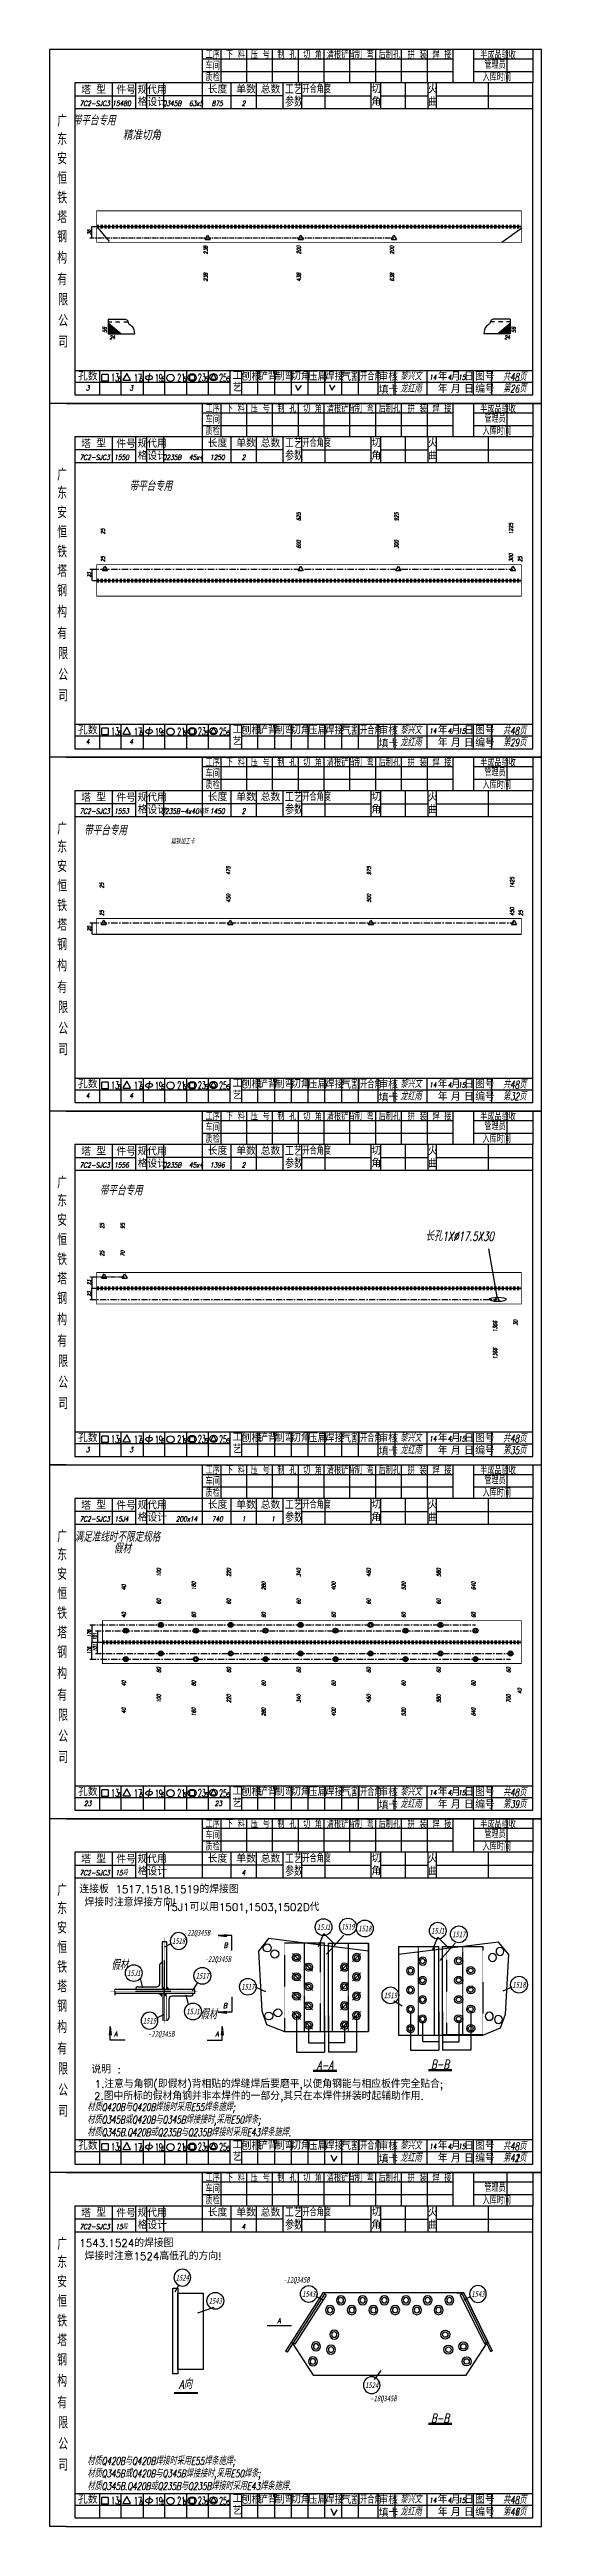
# Model space of a CAD drawing. Header units: millimetres. Extents: x -1378 to 644, y -1773 to 1979.
# Drawn here: x -1378 to -1084, y -1773 to -295 of the extents above; entities that cross this region are included whole.
import ezdxf
from ezdxf.enums import TextEntityAlignment as Align

# ---------------------------------------------------------------- set-up
doc = ezdxf.new("R2010")
doc.units = ezdxf.units.MM
for name, pattern in [('CENTER', [50.800000000000004, 31.75, -6.35, 6.35, -6.35]), ('DASHDOT2', [0.5, 0.25, -0.125, 0, -0.125]), ('LPY5', [0.5, 0.25, -0.125, 0, -0.125]), ('LPY8', [0.009000000000000001, 0.005, -0.004]), ('LPY9', [0.025, 0.015, -0.005, 0, -0.005])]:
    doc.linetypes.add(name, pattern=pattern)
for name, color, linetype in [('1', 7, 'Continuous'), ('17', 7, 'Continuous'), ('19', 7, 'Continuous'), ('2', 7, 'Continuous'), ('21', 7, 'Continuous'), ('22', 7, 'Continuous'), ('6', 7, 'Continuous'), ('7', 7, 'Continuous')]:
    doc.layers.add(name, color=color, linetype=linetype)
doc.styles.add('hz', font='txt.shx', dxfattribs={"width": 0.7, "oblique": 12, "bigfont": 'hztxt.shx'})
doc.dimstyles.new('ISO-25', dxfattribs={"dimscale": 0.001, "dimtxt": 2.5, "dimasz": 2.5, "dimexe": 1.25, "dimexo": 0.625, "dimtad": 1, "dimtxsty": 'Standard', "dimcen": 2.5, "dimadec": 0, "dimazin": 0, "dimtfac": 1, "dimtmove": 0, "dimatfit": 3, "dimfxl": 0, "dimarcsym": 0})

msp = doc.modelspace()

# ---------------------------------------------------------------- texts
at = {"color": 134, "style": 'hz', "oblique": 12, "width": 0.7}
for s, p in [('带平台专用', (-1338.92552463853, -339.9136504479787)), ('带平台专用', (-1305.043999483121, -558.1241585201187)), ('带平台专用', (-1332.130009818485, -763.5919294016129)), ('带平台专用', (-1322.780466238646, -978.5020472360411)), ('长孔1X%%C17.5X30', (-1112.885265679324, -1005.654071056191, 0.04221427495216482)), ('满足准线时不限定规格', (-1312.31598548391, -1185.28273797963, 0.04221427495216482)), ('假材', (-1329.680652344398, -1192.19293834514, 0.04221427495216482))]:
    msp.add_text(s, height=5.4, dxfattribs=at).set_placement(p, align=Align.RIGHT)
at = {"color": 25, "style": 'hz'}
for s, p in [('连接板 1517.1518.1519的焊接图', (-1360.452454927267, -1394.971692699297)), ('焊接时注意焊接方向!', (-1357.379324651473, -1402.810818635966)), ('15J1可以用1501,1503,1502D代', (-1309.324182583644, -1405.663390827452)), ('说明 :', (-1353.295931589455, -1502.562444928653)), ('1.注意与角钢(即假材)背相贴的焊缝焊后要磨平,以便角钢能与相应板件完全贴合;', (-1351.352246866268, -1511.215293615006)), ('2.图中所标的假材角钢并非本焊件的一部分,其只在本焊件拼装时起辅助作用.', (-1351.679535729429, -1518.4345454586)), ('1543.1524的焊接图', (-1360.452454927267, -1606.137720817482)), ('焊接时注意1524高低孔的方向!', (-1357.379324651473, -1613.976846754152))]:
    msp.add_text(s, height=4.500000000000001, dxfattribs=at).set_placement(p)
at = {"layer": '1', "color": 7, "style": 'hz', "oblique": 12, "width": 0.7}
for s, height, p in [('7C2-SJC3', 3, (-1351.280261466482, -328.3731009371489)), ('1548D', 3, (-1335.280261466482, -328.3731009371489)), ('875', 3, (-1278.080261466482, -328.3731009371489)), ('2', 3, (-1262.380261466482, -328.3731009371489)), ('精准切角', 6, (-1323.165752470755, -348.6894182146929)), ('黎兴文', 4.5, (-1162.480261466482, -491.9731009371478)), ('3', 3, (-1355.480261466482, -498.1731009371475)), ('3', 3, (-1329.480261466482, -498.1731009371475)), ('龙红雨', 4.5, (-1162.480261466482, -499.3731009371483)), ('14', 3, (-1149.380261466482, -491.7731009371482)), ('4', 3, (-1139.380261466482, -491.7731009371482)), ('15', 3, (-1132.080261466482, -491.7731009371482)), ('7C2-SJC3', 3, (-1351.280261466482, -539.5731009371505)), ('1550', 3, (-1335.280261466482, -539.5731009371505)), ('Q235B  45x4 ', 3, (-1297.580261466482, -539.5731009371505)), ('1250', 3, (-1278.080261466482, -539.5731009371505)), ('2', 3, (-1262.380261466482, -539.5731009371505)), ('4', 3, (-1355.480261466482, -709.3731009371492)), ('4', 3, (-1329.480261466482, -709.3731009371492)), ('龙红雨', 4.5, (-1162.480261466482, -710.5731009371499)), ('黎兴文', 4.5, (-1162.480261466482, -703.1731009371493)), ('14', 3, (-1149.380261466482, -702.9731009371499)), ('4', 3, (-1139.380261466482, -702.9731009371499)), ('15', 3, (-1132.080261466482, -702.9731009371499)), ('7C2-SJC3', 3, (-1351.280261466482, -750.7731009371521)), ('1553', 3, (-1335.280261466482, -750.7731009371521)), ('Q235B-4x40扁铁', 3, (-1297.580261466482, -750.7731009371521)), ('1450', 3, (-1278.080261466482, -750.7731009371521)), ('2', 3, (-1262.380261466482, -750.7731009371521)), ('扁铁加工卡', 3, (-1298.702754289343, -768.8589731344915)), ('黎兴文', 4.5, (-1162.480261466482, -914.373100937151)), ('14', 3, (-1149.380261466482, -914.1731009371515)), ('4', 3, (-1139.380261466482, -914.1731009371515)), ('15', 3, (-1132.080261466482, -914.1731009371515)), ('4', 3, (-1355.480261466482, -920.5731009371507)), ('4', 3, (-1329.480261466482, -920.5731009371507)), ('龙红雨', 4.5, (-1162.480261466482, -921.7731009371515)), ('7C2-SJC3', 3, (-1351.280261466482, -961.9731009371537)), ('1556', 3, (-1335.280261466482, -961.9731009371537)), ('Q235B  45x4 ', 3, (-1297.580261466482, -961.9731009371537)), ('1396', 3, (-1278.080261466482, -961.9731009371537)), ('2', 3, (-1262.380261466482, -961.9731009371537)), ('黎兴文', 4.5, (-1162.480261466482, -1125.573100937153)), ('14', 3, (-1149.380261466482, -1125.373100937153)), ('4', 3, (-1139.380261466482, -1125.373100937153)), ('15', 3, (-1132.080261466482, -1125.373100937153)), ('3', 3, (-1355.480261466482, -1131.773100937152)), ('3', 3, (-1329.480261466482, -1131.773100937152)), ('龙红雨', 4.5, (-1162.480261466482, -1132.973100937153)), ('7C2-SJC3', 3, (-1351.280261466482, -1173.173100937155)), ('15J4', 3, (-1335.280261466482, -1173.173100937155)), (' 200x14', 3, (-1297.580261466482, -1173.173100937155)), ('740', 3, (-1278.080261466482, -1173.173100937155)), ('1', 3, (-1262.380261466482, -1173.173100937155)), ('1', 3, (-1244.825186259974, -1173.173100937155)), ('23', 3, (-1355.480261466482, -1342.973100937154)), ('23', 3, (-1277.480261466482, -1342.973100937154)), ('龙红雨', 4.5, (-1162.480261466482, -1344.173100937155)), ('黎兴文', 4.5, (-1162.480261466482, -1336.773100937154)), ('14', 3, (-1149.380261466482, -1336.573100937155)), ('4', 3, (-1139.380261466482, -1336.573100937155)), ('15', 3, (-1132.080261466482, -1336.573100937155)), ('7C2-SJC3', 3, (-1351.280261466482, -1384.339129055337)), ('B', 3, (-1273.144506233785, -1427.58259621274)), ('假材', 5.280000000000001, (-1336.327515059421, -1440.755231520906, 2.216026247674681)), ('B', 3, (-1273.413037117388, -1463.605152763588)), ('A', 3, (-1338.731242763968, -1480.599933498947)), ('假材', 5.280000000000001, (-1283.212806002977, -1470.223136137061)), ('A', 3, (-1278.291946952831, -1480.599933498947)), ('A-A', 5.280000000000001, (-1213.742271219963, -1500.286426469067)), ('B-B', 5.280000000000001, (-1145.019181916691, -1499.822447742989, -0.004536152402769584)), ('龙红雨', 4.5, (-1162.480261466482, -1555.339129055337)), ('黎兴文', 4.5, (-1162.480261466482, -1547.939129055333)), ('14', 3, (-1149.380261466482, -1547.739129055333)), ('4', 3, (-1139.380261466482, -1547.739129055333)), ('15', 3, (-1132.080261466482, -1547.739129055333)), ('7C2-SJC3', 3, (-1351.280261466483, -1595.505157173523)), ('A', 3, (-1241.204309375505, -1651.643444300688)), ('A向', 5.280000000000001, (-1297.06519170655, -1690.912970283061)), ('B-B', 5.280000000000001, (-1145.019181916691, -1710.988475861174, -0.004536152402769584)), ('黎兴文', 4.5, (-1162.480261466482, -1759.105157173518)), ('14', 3, (-1149.380261466482, -1758.905157173519)), ('4', 3, (-1139.380261466482, -1758.905157173519)), ('15', 3, (-1132.080261466482, -1758.905157173519)), ('龙红雨', 4.5, (-1162.480261466482, -1766.505157173522))]:
    msp.add_text(s, height=height, dxfattribs=at).set_placement(p, align=Align.CENTER)
at = {"layer": '1', "color": 6, "style": 'hz', "oblique": 12, "width": 0.7}
msp.add_text('Q345B  63x5 ', height=3, dxfattribs=at).set_placement((-1297.580261466482, -328.3731009371489), align=Align.CENTER)
at = {"layer": '1', "color": 7, "style": 'hz', "oblique": 12, "width": 0.7}
for s, p in [('238', (-1283.860229466482, -411.8731009371497)), ('200', (-1228.213143752196, -411.8731009371497)), ('200', (-1172.566058037911, -411.8731009371497)), ('238', (-1283.860229466482, -428.0731009371475)), ('438', (-1228.213143752196, -428.0731009371475)), ('638', (-1172.566058037911, -428.0731009371475)), ('1366', (-1110.99981861961, -1053.473100937154)), ('30', (-1098.852913051627, -1052.895147506248)), ('1366', (-1110.99981861961, -1069.673100937152)), ('40', (-1332.756087553439, -1268.173100937154)), ('60', (-1311.869826683874, -1260.173100937155)), ('60', (-1290.983565814308, -1268.173100937154)), ('60', (-1270.097304944743, -1260.173100937155)), ('60', (-1249.211044075178, -1268.173100937154)), ('60', (-1228.324783205613, -1260.173100937155)), ('60', (-1207.438522336048, -1268.173100937154)), ('60', (-1186.552261466482, -1260.173100937155)), ('60', (-1165.666000596917, -1268.173100937154)), ('60', (-1144.779739727352, -1260.173100937155)), ('60', (-1123.893478857787, -1268.173100937154)), ('60', (-1103.007217988221, -1260.173100937155)), ('40', (-1332.756087553439, -1284.373100937156)), ('100', (-1311.869826683874, -1276.373100937156)), ('160', (-1290.983565814308, -1284.373100937156)), ('220', (-1270.097304944743, -1276.373100937156)), ('280', (-1249.211044075178, -1284.373100937156)), ('340', (-1228.324783205613, -1276.373100937156)), ('400', (-1207.438522336048, -1284.373100937156)), ('460', (-1186.552261466482, -1276.373100937156)), ('520', (-1165.666000596917, -1284.373100937156)), ('580', (-1144.779739727352, -1276.373100937156)), ('640', (-1123.893478857787, -1284.373100937156)), ('700', (-1103.007217988221, -1276.373100937156)), ('40', (-1096.347905077654, -1272.698837424169))]:
    msp.add_text(s, height=2.3, rotation=90, dxfattribs=at).set_placement(p, align=Align.RIGHT)
for s, p in [('58', (-1344.18391421201, -463.7278213513123)), ('58', (-1099.931611267022, -463.7278213513123)), ('625', (-1228.352261466482, -576.0731009371507)), ('925', (-1169.922821466482, -576.0731009371507)), ('25', (-1345.211141466482, -584.0731009371498)), ('600', (-1228.352261466482, -592.5731009371514)), ('300', (-1169.922821466482, -592.5731009371514)), ('1225', (-1101.552261466482, -584.0731009371498)), ('25', (-1345.211141466482, -600.5731009371505)), ('300', (-1101.552261466482, -600.5731009371505)), ('25', (-1096.016261466482, -600.5731009371505)), ('475', (-1270.327433880275, -787.2731009371523)), ('975', (-1186.377089052689, -787.2731009371523)), ('25', (-1345.882744225103, -795.2731009371514)), ('1425', (-1100.852675259586, -795.2731009371514)), ('25', (-1345.882744225103, -811.7731009371521)), ('450', (-1270.327433880275, -803.773100937153)), ('500', (-1186.377089052689, -803.773100937153)), ('450', (-1100.852675259586, -811.7731009371521)), ('25', (-1095.666468363034, -811.7731009371521)), ('25', (-1345.704704313355, -998.473100937154)), ('95', (-1333.453144284599, -998.473100937154)), ('25', (-1345.704704313355, -1014.973100937155)), ('70', (-1333.453144284599, -1014.973100937155)), ('40', (-1332.756087553439, -1214.173100937156)), ('100', (-1311.869826683874, -1206.173100937153)), ('160', (-1290.983565814308, -1214.173100937156)), ('220', (-1270.097304944743, -1206.173100937153)), ('280', (-1249.211044075178, -1214.173100937156)), ('340', (-1228.324783205613, -1206.173100937153)), ('400', (-1207.438522336048, -1214.173100937156)), ('460', (-1186.552261466482, -1206.173100937153)), ('520', (-1165.666000596917, -1214.173100937156)), ('580', (-1144.779739727352, -1206.173100937153)), ('640', (-1123.893478857787, -1214.173100937156)), ('60', (-1311.869826683874, -1222.673100937154)), ('60', (-1270.097304944743, -1222.673100937154)), ('60', (-1228.324783205613, -1222.673100937154)), ('60', (-1186.552261466482, -1222.673100937154)), ('60', (-1144.779739727352, -1222.673100937154)), ('40', (-1332.756087553439, -1230.673100937156)), ('60', (-1290.983565814308, -1230.673100937156)), ('60', (-1249.211044075178, -1230.673100937156)), ('60', (-1207.438522336048, -1230.673100937156)), ('60', (-1165.666000596917, -1230.673100937156)), ('60', (-1123.893478857787, -1230.673100937156))]:
    msp.add_text(s, height=2.3, rotation=90, dxfattribs=at).set_placement(p)
for s, height, p in [('24', 2.3, (-1342.48391421201, -467.6278213513139)), ('24', 2.3, (-1106.614944600356, -467.6278213513139)), ('共48页', 4.5, (-1107.480261466482, -492.3731009371468)), ('第26页', 4.5, (-1107.480261466482, -499.3731009371483)), ('共48页', 4.5, (-1107.480261466482, -703.5731009371484)), ('第29页', 4.5, (-1107.480261466482, -710.5731009371499)), ('共48页', 4.5, (-1107.480261466482, -914.77310093715)), ('第32页', 4.5, (-1107.480261466482, -921.7731009371515)), ('共48页', 4.5, (-1107.480261466482, -1125.973100937152)), ('第35页', 4.5, (-1107.480261466482, -1132.973100937153)), ('共48页', 4.5, (-1107.480261466482, -1337.173100937153)), ('第39页', 4.5, (-1107.480261466482, -1344.173100937155)), ('共48页', 4.5, (-1107.480261466482, -1548.339129055339)), ('共48页', 4.5, (-1107.480261466482, -1548.339129055339)), ('第41页', 4.5, (-1107.480261466482, -1555.33912905534)), ('第42页', 4.5, (-1107.480261466482, -1555.33912905534)), ('共48页', 4.5, (-1107.480261466482, -1759.505157173524)), ('共48页', 4.5, (-1107.480261466482, -1759.505157173524)), ('第46页', 4.5, (-1107.480261466482, -1766.505157173526)), ('第47页', 4.5, (-1107.480261466482, -1766.505157173526))]:
    msp.add_text(s, height=height, dxfattribs=at).set_placement(p)
at = {"layer": '1', "color": 134, "style": 'hz', "oblique": 12, "width": 0.7}
for s, p in [('15段', (-1335.280261466463, -1384.339129055344)), ('4', (-1262.453953537344, -1384.339129055344)), ('15段', (-1335.280261466463, -1595.50515717353)), ('4', (-1262.453953537344, -1595.50515717353))]:
    msp.add_text(s, height=3, dxfattribs=at).set_placement(p, align=Align.CENTER)
at = {"layer": '1', "char_height": 4.5, "width": 189.1, "attachment_point": 1, "style": 'hz'}
for insert in [(-1355.693069118272, -1520.511615744024), (-1355.693069118272, -1731.677643862211)]:
    msp.add_mtext('材质Q420B与Q420B焊接时采用E55焊条施焊;\\P材质Q345B或Q420B与Q345B焊接接时,采用E50焊条;\\P材质Q345B.Q420B或Q235B与Q235B焊接时采用E43焊条施焊.', dxfattribs=dict(at, insert=insert))
at = {"layer": '2', "color": 7, "style": 'hz', "oblique": 12, "width": 0.7}
for s, p in [('36', (-1353.580261466482, -403.7731009371473)), ('23', (-1353.580261466482, -608.1731009371505)), ('20', (-1353.580261466482, -819.3731009371521)), ('23', (-1353.580261466482, -1030.573100937154)), ('23', (-1353.580261466482, -1037.373100937152)), ('176', (-1353.580261466482, -1240.073100937156)), ('101', (-1350.180261466482, -1241.773100937155)), ('176', (-1353.580261466482, -1250.273100937153)), ('101', (-1350.180261466482, -1248.573100937154))]:
    msp.add_text(s, height=2, rotation=90, dxfattribs=at).set_placement(p, align=Align.CENTER)
at = {"layer": '22', "color": 132, "oblique": 12, "width": 0.7}
for s, p in [('-22Q345B', (-1298.053248381561, -1420.419108760508, 1.427311909863292)), ('-22Q345B', (-1285.604421903473, -1436.126205112263, 1.427311909863292)), ('-22Q345B', (-1319.420722307, -1480.760080155878, 1.427311909863292)), ('-12Q345B', (-1238.717325846316, -1627.541920383301, 1.427311909863292)), ('-18Q345B', (-1186.699462308454, -1698.287678669746, 1.427311909863292))]:
    msp.add_text(s, height=3.448275862069, rotation=359.998992298149, dxfattribs=at).set_placement(p)
at = {"layer": '22', "color": 132, "extrusion": (-0.0008479905964386204, -2.783713358311957e-05, 0.9999996400684564), "oblique": 12, "width": 0.7}
for s, p in [('15J1', (-1214.615607815958, -1417.042410904891, 1.0524781375943)), ('15J1', (-1146.448540628987, -1419.158291052067, 0.999899610616581)), ('1517', (-1133.828614703976, -1421.305759637114, 0.7248632180679342)), ('15J1', (-1327.957417021393, -1444.473074218415, 0.890127587877559)), ('1517', (-1287.011860008933, -1446.091186212868, 0.8554511716539812)), ('1517', (-1259.799023127512, -1452.605406263569, 0.8325562707751171)), ('15J1', (-1292.589978917703, -1467.36735706844, 0.86077363334933))]:
    msp.add_text(s, height=3.448275862069, rotation=359.9999210958387, dxfattribs=at).set_placement(p, align=Align.CENTER)
at = {"layer": '22', "color": 132, "extrusion": (0.01206320527016552, -0.001514185422479275, 0.9999260904292457), "oblique": 12, "width": 0.7}
for p in [(-1199.95218707817, -1416.732074966507, -12.39937536749518), (-1174.64110946557, -1457.730694053197, -11.76355762533277)]:
    msp.add_text('1519', height=3.448275862069, rotation=0.001007701850044284, dxfattribs=at).set_placement(p, align=Align.CENTER)
at = {"layer": '22', "color": 132, "extrusion": (5.633211163737998e-05, 5.632081607856442e-05, 0.9999999968273294), "oblique": 12, "width": 0.7}
for s, p in [('1518', (-1189.964402853471, -1417.872100833643, -0.156412352007187)), ('1518', (-1097.916289593392, -1451.370734140196, -0.1531137577586689)), ('1543', (-1279.266861926972, -1640.072489938939, -0.1694213029752182)), ('1543', (-1223.473537687942, -1635.97592164036, -0.1660476251205449))]:
    msp.add_text(s, height=3.448275862069, rotation=359.9999532549629, dxfattribs=at).set_placement(p, align=Align.CENTER)
at = {"layer": '22', "color": 132, "extrusion": (-5.633211163737998e-05, 5.632081607856442e-05, 0.9999999968273294), "oblique": 12, "width": 0.7}
for s, p in [('1518', (-1301.184340957053, -1425.30406176081, -0.01196310388572299)), ('1543', (-1122.424574362011, -1635.975929083125, -0.03389823057295276))]:
    msp.add_text(s, height=3.448275862069, rotation=4.674503704794064e-05, dxfattribs=at).set_placement(p, align=Align.CENTER)
at = {"layer": '22', "color": 132, "extrusion": (-0.01206320527016552, -0.001514185422479275, 0.9999260904292457), "oblique": 12, "width": 0.7}
for s, p in [('1519', (-1318.486206195752, -1472.84966280512, 18.34123586675955)), ('1524', (-1298.843641989506, -1626.190882061219, 18.33645310175104)), ('1524', (-1185.774603430714, -1690.379436229796, 17.06956918233871))]:
    msp.add_text(s, height=3.448275862069, rotation=359.99899229815, dxfattribs=at).set_placement(p, align=Align.CENTER)

# ---------------------------------------------------------------- blocks, each defined once
blk = doc.blocks.new('xytfsc')
at = {"color": 243}
for p, q in [((-0.08180189302063978, 0.1756660281181866), (-0.08180189302063978, -0.03550000000000003)), ((0.2119981069793931, 0.1756660281181865), (-0.08180189302063978, 0.1756660281181865)), ((0.009343547070755576, 0.1756660281181865), (0.009343547070755576, 0.155714770919089)), ((0.1590390591114492, 0.1699052611793964), (0.009343547070755465, 0.1699052611793964)), ((0.02043905911145261, 0.1756660281181865), (0.02043905911145261, 0.1557118104779665)), ((0.03583905911145224, 0.1756660281181865), (0.03583905911145224, 0.1557118104779665)), ((0.05123905911145188, 0.1756660281181865), (0.05123905911145188, 0.1557118104779665)), ((0.0666390591114514, 0.1756660281181865), (0.06663905911145152, 0.1557118104779665)), ((0.08203905911145126, 0.1756660281181865), (0.08203905911145115, 0.1557118104779665)), ((0.09743905911145079, 0.1756660281181865), (0.09743905911145079, 0.1557118104779665)), ((0.1128390591114504, 0.1756660281181865), (0.1128390591114504, 0.1557118104779665)), ((0.1282390591114501, 0.1756660281181865), (0.1282390591114501, 0.1557118104779665)), ((0.1436390591114496, 0.1756660281181865), (0.1436390591114497, 0.1557118104779665)), ((0.1590390591114494, 0.1756660281181865), (0.1590390591114493, 0.1557118104779665)), ((0.1590390591114494, 0.1756660281181865), (0.1590390591114493, 0.1557118104779665)), ((0.1713881142505892, 0.1756660281181865), (0.1713881142505892, 0.1556970395588582)), ((0.2069206040023625, 0.1699052611793964), (0.1713881142505892, 0.1699052611793964)), ((0.1912480675326801, 0.1756660281181865), (0.1912480675326801, 0.1556970395588582)), ((0.2069206040023625, 0.1756660281181865), (0.2069206040023625, 0.1556999999999807)), ((0.2119981069793931, 0.1456999999999898), (0.2119981069793931, 0.1756660281181866)), ((-0.06670189302062168, 0.1556999999999807), (-0.06670189302062168, -0.03041769200676575)), ((0.2069206040023625, 0.1556999999999807), (-0.06670189302062168, 0.1556999999999807)), ((-0.03023245648975659, 0.1478930030858255), (-0.06670189302062168, 0.1478930030858255)), ((-0.04446205990117902, 0.155710395888902), (-0.04446205990117902, 0.1402103958889274)), ((0.05749081008329371, 0.1479470395588141), (-0.02368604084782133, 0.1479470395588141)), ((-0.01376276607479154, 0.1557706927281533), (-0.01376276607479154, 0.1402706927281788)), ((0.1590390591114492, 0.1623816372641632), (0.009343547070755465, 0.1623816372641632)), ((0.009343547070755576, 0.155714770919089), (0.009343547070755576, 0.1402147709191144)), ((0.02656845232527816, 0.1557985932079323), (0.02656845232527816, 0.1402985932079577)), ((0.04170315627649701, 0.1557985932079323), (0.04170315627649701, 0.1402985932079577)), ((0.05749081008329371, 0.1556970395588582), (0.05749081008329371, 0.1401970395588268)), ((0.06860905819851781, 0.1556999999999807), (0.06860905819851781, 0.1401970395588268)), ((0.06860905819851781, 0.1479470395588141), (0.1101013382460957, 0.1479470395588141)), ((0.08264511791261897, 0.1556970395588582), (0.08264511791261897, 0.1401970395588268)), ((0.1101013382460957, 0.1556970395588582), (0.1101013382460957, 0.1401970395588268)), ((0.115893155820657, 0.1556970395588582), (0.115893155820657, 0.1401970395588268)), ((0.115893155820657, 0.1479470395588141), (0.144136461840929, 0.1479470395588141)), ((0.1305946114652267, 0.1556970395588582), (0.1305946114652267, 0.1401970395588268)), ((0.144136461840929, 0.1556970395588582), (0.144136461840929, 0.1401970395588268)), ((0.149150303690447, 0.1556970395588582), (0.149150303690447, 0.1401970395588268)), ((0.149150303690447, 0.1479470395588141), (0.2070965826822823, 0.1479470395588141)), ((0.2069206040023625, 0.1623816372641632), (0.1713881142505892, 0.1623816372641632)), ((0.1800706029964368, 0.1556970395588582), (0.1800706029964368, 0.1401970395588268)), ((0.2069206040023625, -0.03041769200676575), (0.2069206040023625, 0.1556999999999807)), ((0.2070965826822823, 0.1401970395588268), (-0.06670189302062168, 0.1401970395588268)), ((0.2119981069793931, -0.03550000000000003), (0.2119981069793931, 0.1456999999999898)), ((-0.06670189302062168, -0.01580359560226546), (0.2069206040023625, -0.01580359560226546)), ((0.02607224915217843, -0.02298197961327836), (-0.06670189302062168, -0.02298197961327836)), ((-0.05192775084779611, -0.01580359560226546), (-0.05192775084779611, -0.03041769200676575)), ((-0.05048480263676025, -0.02216373035882774), (-0.05048480263676025, -0.01822926644671091)), ((-0.04686708076590718, -0.01822926644671091), (-0.05048480263676025, -0.01822926644671091)), ((-0.04686708076590718, -0.02216373035882774), (-0.05048480263676025, -0.02216373035882774)), ((-0.04686708076590718, -0.01822926644671091), (-0.04686708076590718, -0.02216373035882774)), ((-0.0389277508478193, -0.03041769200676575), (-0.0389277508478193, -0.01580359560226546)), ((-0.03572373924024019, -0.01759791586492659), (-0.03800989078163808, -0.02169668912300543)), ((-0.03800005462673595, -0.02172372488995328), (-0.03347897966173774, -0.02172372488995328)), ((-0.03346529881744742, -0.02166899407642225), (-0.03572373924024019, -0.01759791586492659)), ((-0.02592775084778565, -0.01580359560226546), (-0.02592775084778565, -0.03041769200676575)), ((-0.02200695944068853, -0.01759838219815996), (-0.02293684695340004, -0.02300541378001347)), ((-0.01292775084780884, -0.03041769200676575), (-0.01292775084780884, -0.01580359560226546)), ((7.224915222481254e-05, -0.01580359560226546), (7.224915222481254e-05, -0.03041769200676575)), ((0.004830003859665921, -0.01861207898791511), (0.00193582636299483, -0.01861207898791511)), ((0.00193582636299483, -0.02175965011757447), (0.00193582636299483, -0.01861207898791511)), ((0.004830003859665921, -0.02175965011757447), (0.00193582636299483, -0.02175965011757447)), ((0.004830003859665921, -0.01861207898791511), (0.004830003859665921, -0.02175965011757447)), ((0.01307224915220162, -0.0302819796132649), (0.01307224915220162, -0.01580359560226546)), ((0.01611402239055282, -0.01775831488304042), (0.01428510115741177, -0.02103733348950348)), ((0.01431171815258325, -0.02108781472843296), (0.01794739172399262, -0.02107673604096866)), ((0.01792077472882114, -0.02101517745221421), (0.01611402239055282, -0.01775831488304042)), ((0.03293604349468582, -0.02282133209506404), (0.2069206040023625, -0.02282133209506404)), ((0.0426919161558027, -0.03036583533575871), (0.0426919161558027, -0.01570061183649435)), ((0.05269191615579361, -0.03036583533575871), (0.05269191615579361, -0.01570061183649435)), ((0.06269191615578451, -0.03036583533575871), (0.06269191615578451, -0.01570061183649435)), ((0.07269191615577542, -0.03036583533575871), (0.07269191615577542, -0.01570061183649435)), ((0.08269191615576632, -0.03036583533575871), (0.08269191615576632, -0.01570061183649435)), ((0.09269191615581407, -0.03036583533575871), (0.09269191615581407, -0.01570061183649435)), ((0.102691916155805, -0.03036583533575871), (0.102691916155805, -0.01570061183649435)), ((0.1144049236795291, -0.03053781203299016), (0.1144049236795291, -0.01587258853372581)), ((0.1246095262382875, -0.03053264624507895), (0.1246095262382875, -0.0158674227458146)), ((0.1437750562829757, -0.0304212194424604), (0.1437750562829757, -0.01575599594319604)), ((0.1713153053457569, -0.03044566928007092), (0.1713153053457569, -0.01578044578080656)), ((0.1823401508876538, -0.03042733090642108), (0.1823401508876538, -0.01576210740709988)), ((-0.07180189302064888, -0.03550000000000003), (-0.08180189302063978, -0.03550000000000003)), ((-0.07180189302064888, -0.03550000000000003), (0.2119981069793931, -0.03550000000000003)), ((-0.06670189302062168, -0.03041769200676575), (0.2069206040023625, -0.03041769200676575))]:
    blk.add_line(p, q, dxfattribs=at)
at = {"color": 25}
for p, q in [((-0.03023245648975659, 0.1401430030857814), (-0.03023245648975659, 0.1556430030858127)), ((-0.02369509745372567, 0.1402529613678912), (-0.02369509745372567, 0.1557529613679225)), ((0.02607224915217843, -0.0302819796132649), (0.02607224915217843, -0.01568197961323498)), ((0.03297843533735489, -0.03048923032871292), (0.03297843533735489, -0.015889230328683))]:
    blk.add_line(p, q, dxfattribs=at)
at = {"color": 243}
for centre, radius in [((-0.009582155382162783, -0.02025092920551791), 0.00217561732827997), ((0.003407718477063226, -0.02014333020655207), 0.002369953329622078), ((0.01609636409548842, -0.0199313602378634), 0.00217561732827997)]:
    blk.add_circle(centre, radius, dxfattribs=at)
blk.add_ellipse((-0.02237046103383078, -0.02015827340265836), major_axis=(-0.002062659495382668, -0.0001351756295155492), ratio=0.631198260949918, dxfattribs=at)
at = {"color": 243, "style": 'hz'}
for s, height, width, p in [('工序', 0.0045, 0.7, (0.01141078938846307, 0.1702582894362837)), ('车间', 0.0045, 0.7, (0.01141078938846307, 0.1636468545306323)), ('下 料', 0.0045, 0.7, (0.02359805093865874, 0.1702582894362837)), ('压 号', 0.0045, 0.7, (0.03844793515955247, 0.1702582894362837)), ('制 孔', 0.0045, 0.7, (0.05425820382671931, 0.1702582894362837)), ('切 角', 0.0045, 0.7, (0.06959885115699593, 0.1702582894362837)), ('清根铲背 ', 0.0045, 0.7, (0.08384982621404846, 0.1702582894362837)), (' 制 弯', 0.0045, 0.7, (0.0977236024752125, 0.1702582894362837)), (' 后制孔', 0.0045, 0.7, (0.1119142199866298, 0.1702582894362837)), ('拼 装', 0.0045, 0.7, (0.1320676244899056, 0.1702582894362837)), (' 焊 接', 0.0045, 0.7, (0.1440676463303413, 0.1702582894362837)), ('半成品验收', 0.0045, 0.7, (0.1754148552770184, 0.17009081662611)), ('管理员', 0.0045, 0.7, (0.1778732141532154, 0.1642803059513241)), ('质检', 0.0045, 0.7, (0.01141078938846307, 0.156762344220953)), ('工艺', 0.0056, 0.7, (0.0587989906382228, 0.1490577820888024)), ('参数', 0.0056, 0.7, (0.05897301172157599, 0.1416372668027879)), ('开合角度', 0.0045, 0.7, (0.06923366991591651, 0.1497418554182122)), ('入库时间', 0.0045, 0.7, (0.1767723680015715, 0.1568099015570553)), ('广', 0.006999999999999999, 0.7, (-0.07719585007359397, 0.1295954538279165)), ('东', 0.006999999999999999, 0.7, (-0.07719585007359397, 0.1187447526499018)), ('安', 0.006999999999999999, 0.7, (-0.07719585007359397, 0.1070945280846008)), ('恒', 0.006999999999999999, 0.7, (-0.07719585007359397, 0.09542786141794474)), ('铁', 0.006999999999999999, 0.7, (-0.07719585007359397, 0.08376119475123184)), ('塔', 0.006999999999999999, 0.7, (-0.07719585007359397, 0.07209452808457578)), ('钢', 0.006999999999999999, 0.7, (-0.07719585007359397, 0.06049329061205705)), ('构', 0.006999999999999999, 0.7, (-0.07719585007359397, 0.04788110145058405)), ('有', 0.006999999999999999, 0.7, (-0.07719585007359397, 0.03500140037114258)), ('限', 0.006999999999999999, 0.7, (-0.07658584270095103, 0.02293366727998497)), ('公', 0.006999999999999999, 0.7, (-0.07658584270095103, 0.01031732387083545)), ('司', 0.006999999999999999, 0.7, (-0.07658584270095103, -0.002230952025500332)), ('13', 0.0045, 0.5, (-0.04502721137996046, -0.02227006754184052)), ('5', 0.002693249999999999, 0.6, (-0.04077264305934192, -0.02242096852363423)), ('17', 0.0045, 0.5, (-0.03130114412024965, -0.02253916149793261)), ('5', 0.002693249999999999, 0.6, (-0.02777264305936511, -0.02242096852363423)), ('19', 0.0045, 0.5, (-0.01885191850092893, -0.02259557977048238)), ('5', 0.002693249999999999, 0.6, (-0.0147726430593883, -0.02242096852363423)), ('21', 0.0045, 0.5, (-0.00553038687158447, -0.02237613483582485)), ('5', 0.002693249999999999, 0.6, (-0.00177264305935465, -0.02242096852363423)), ('23', 0.0045, 0.5, (0.006791355083094586, -0.02228307153647896)), ('5', 0.002693249999999999, 0.6, (0.01122735694062216, -0.02242096852363423)), ('25', 0.0045, 0.5, (0.01951661638022928, -0.02242476536251664)), ('5', 0.002693249999999999, 0.6, (0.02422735694065581, -0.02242096852363423)), ('开合角', 0.0045, 0.7, (0.1036835877846721, -0.02178813139981733))]:
    blk.add_text(s, height=height, dxfattribs=dict(at, width=width)).set_placement(p)
for s, height, p in [('塔', 0.0045, (-0.06291316232997757, 0.1491330645802254)), ('型', 0.0045, (-0.05389800470524675, 0.1494323354525722)), ('单数', 0.0045, (0.02972464180217516, 0.1495488179195508)), ('总数', 0.0045, (0.04431395269088456, 0.1495432887106308)), ('孔数', 0.0045, (-0.06478007560255661, -0.02179219429489015)), ('压扁', 0.0048, (0.07253166959404156, -0.02191633846563085)), ('气割', 0.0048, (0.09248400186405037, -0.02209650407114444)), ('编号', 0.0045, (0.1723960165372483, -0.0292993782815511)), ('图号', 0.0045, (0.1723960165372483, -0.02179937828155792))]:
    blk.add_text(s, height=height, dxfattribs=at).set_placement(p)
at = {"color": 25, "style": 'hz'}
for s, height, p in [('件号', 0.004500000000000001, (-0.04194006886487556, 0.149165076108331)), ('规', 0.0045, (-0.02922751466766782, 0.1493373910887062)), ('代用', 0.0045, (-0.02348416342917459, 0.1492692985372759)), ('长度', 0.004500000000000001, (0.01268450122748221, 0.1495456455800895)), ('切', 0.0045, (0.1103860914289777, 0.1497265722913557)), ('火', 0.0045, (0.1441815548179471, 0.1495717984769971)), ('格', 0.0045, (-0.02914508603325372, 0.1421256806360265)), ('设计', 0.0045, (-0.02335299900025289, 0.1418915802476153)), ('角', 0.0045, (0.1103860914289777, 0.1422265722913625)), ('曲', 0.0045, (0.1441815548179471, 0.142071798477004)), ('工', 0.0045, (0.02740716187170678, -0.02128382374563492)), ('艺', 0.0045, (0.02748576950156634, -0.02837945118942392)), ('刨根', 0.0045, (0.03295636141248737, -0.02187364499558092)), ('铲背', 0.0045, (0.04268726910831278, -0.02168679435850257)), ('制弯', 0.0045, (0.05274347044380023, -0.02179229979843561)), ('切角', 0.0045, (0.06242599489652834, -0.02161270702770074)), ('焊接', 0.0045, (0.08255816148815087, -0.02181036329294378)), ('填卡', 0.0045, (0.1148046463357838, -0.02976734870644399)), ('审核', 0.0045, (0.1146189310481128, -0.02199924418447202)), ('年', 0.0045, (0.1500464708567216, -0.0217049306504446)), ('年', 0.0045, (0.1500464708567216, -0.02918454778050367)), ('月', 0.0045, (0.1578457398947813, -0.02183650049470137)), ('月', 0.0045, (0.1578457398947813, -0.02931611762476044)), ('日', 0.0045, (0.165761998036117, -0.02182188700463533)), ('日', 0.0045, (0.165761998036117, -0.0293015041346944))]:
    blk.add_text(s, height=height, dxfattribs=at).set_placement(p)
blk = doc.blocks.new('li8')
at = {"layer": '21', "color": 7, "linetype": 'LPY8'}
blk.add_line((0, 0), (1, 0), dxfattribs=at)
blk = doc.blocks.new('bo')
at = {"color": 211}
for p, q in [((-1, -0.5773999999999999), (0, 1.154650807568877)), ((0, 1.154650807568877), (1, -0.5773999999999999)), ((-1, -0.5773999999999999), (1, -0.5773999999999999))]:
    blk.add_line(p, q, dxfattribs=at)
blk = doc.blocks.new('li9')
at = {"layer": '21', "color": 210, "linetype": 'LPY9'}
blk.add_line((0, 0), (1, 0), dxfattribs=at)
blk = doc.blocks.new('do')
at = {"color": 211}
for p, q in [((-0.7163570769760446, -0.4136245762459683), (0, 0.8271422774380701)), ((0, 0.8271422774380701), (0.7163570769760446, -0.4136245762459683)), ((-0.7163570769760446, -0.4136245762459683), (0.7163570769760446, -0.4136245762459683))]:
    blk.add_line(p, q, dxfattribs=at)
blk.add_circle((0, 0), 1, dxfattribs=at)
blk = doc.blocks.new('zxw')
at = {"color": 243}
for p, q in [((-1.025927495257317e-05, 9.871739617813013e-06), (-1.025927495257317e-05, -0.009696941639589653)), ((0, 0), (0.01125806228986857, 0)), ((-1.025927495257317e-05, -0.009696941639589653), (0.01749157742583753, -0.009696941639589653)), ((-3.669298749744976e-06, -0.001647461652016187), (0.002349773676156991, -0.001647461652016187)), ((0.004888089615735974, -0.001644262995057655), (0.007594549548101209, -0.001644262995057655)), ((0.0104078048686074, -0.001644262995057655), (0.01311426480097264, -0.001644262995057655))]:
    blk.add_line(p, q, dxfattribs=at)
at = {"color": 1}
for p, q in [((0.007085448313427334, -0.009693837137826379), (-7.594567174237787e-06, -0.0034771774194381)), ((0.005981141630989645, -0.009693837137826379), (-7.594567174237787e-06, -0.004495606300340217)), ((0.004749416451518107, -0.009693837137826379), (-7.594567174237787e-06, -0.00553525246783744)), ((0.003645109769080418, -0.009693837137826379), (-7.594567174237787e-06, -0.006532464062144555)), ((0.002455857421953436, -0.009693837137826379), (-7.594567174237787e-06, -0.007572110229641778)), ((0.001266605074826649, -0.009693837137826379), (-7.594567174237787e-06, -0.008590539110543895)), ((0.008323161976418553, -0.009697250905543735), (1.385947865623072e-05, -0.002486839332812719))]:
    blk.add_line(p, q, dxfattribs=at)
at = {"color": 243}
blk.add_open_spline([(0.01125860338386494, -1.694129047671855e-07), (0.01192144298163344, -0.0002240651301314879), (0.01302928413488987, -0.0005982746529431746), (0.01314695484445972, -0.003043291140049493), (0.01677119671751491, -0.004645876090576397), (0.01722882053862435, -0.007766438189496287), (0.01748944587315544, -0.0096965271563088)], degree=3, knots=[0, 0, 0, 0, 0.002603301262927983, 0.004351044028005435, 0.009098500469352285, 0.01666132070357277, 0.01666132070357277, 0.01666132070357277, 0.01666132070357277], dxfattribs=at)
blk = doc.blocks.new('c0')
at = {"color": 21}
blk.add_circle((0, 0), 1, dxfattribs=at)
blk = doc.blocks.new('d1')
at = {"color": 30}
blk.add_line((1, 1), (-1, -1), dxfattribs=at)
at = {"color": 21}
for radius in [1, 0.6]:
    blk.add_circle((0, 0), radius, dxfattribs=at)
blk = doc.blocks.new('d0')
at = {"color": 21}
for radius in [1, 0.6]:
    blk.add_circle((0, 0), radius, dxfattribs=at)
blk = doc.blocks.new('jtxn')
at = {"color": 201, "linetype": 'LPY5'}
blk.add_line((0, 0), (1, 0), dxfattribs=at)
blk = doc.blocks.new('lhbff')
at = {"color": 140}
blk.add_circle((0, 0), 1, dxfattribs=at)
at = {"color": 140, "flags": 1}
for tag, p in [('J1', (2.185244762359961, 5.026960781653496)), ('J2', (2.185244762359961, 4.693627448320163)), ('J3', (2.185244762359961, 4.36029411498683)), ('J4', (2.185244762359961, 4.026960781653497)), ('NO', (2.185244762359961, 5.36029411498683)), ('K1', (2.185244762359961, 3.693627448320164)), ('K2', (2.185244762359961, 3.36029411498683)), ('K3', (2.185244762359961, 3.026960781653497)), ('K4', (2.185244762359961, 2.693627448320163)), ('K5', (2.185244762359961, 2.36029411498683))]:
    blk.add_attdef(tag, p, '', height=0.2, dxfattribs=at)
blk = doc.blocks.new('*D100')
at = {"layer": '1', "color": 0, "lineweight": -2}
for p, q in [((-1211.709102012461, -1473.747213684783), (-1211.709102012461, -1484.295378907409)), ((-1202.108741998969, -1473.747213684783), (-1202.108741998969, -1484.295378907409)), ((-1202.111241998969, -1484.294128907409), (-1211.706602012461, -1484.294128907409))]:
    blk.add_line(p, q, dxfattribs=at)
at = {"layer": '1', "color": 0}
for points in [[(-1211.706602012461, -1484.293712240742), (-1211.706602012461, -1484.294545574076), (-1211.709102012461, -1484.294128907409)], [(-1202.111241998969, -1484.293712240742), (-1202.111241998969, -1484.294545574076), (-1202.108741998969, -1484.294128907409)]]:
    blk.add_solid(points, dxfattribs=at)
at = {"layer": 'Defpoints', "color": 0}
for p in [(-1211.709102012461, -1473.746588684783, -0.005622505473187721), (-1202.108741998969, -1473.746588684783, -0.005567028138065968), (-1211.709102012461, -1484.294128907409)]:
    blk.add_point(p, dxfattribs=at)
at = {"layer": '1', "color": 0, "insert": (-1206.908922005715, -1484.292253907409), "char_height": 0.0025, "attachment_point": 5}
blk.add_mtext('101', dxfattribs=at)
blk = doc.blocks.new('*D101')
at = {"layer": '1', "color": 0, "lineweight": -2}
for p, q in [((-1211.70910201246, -1467.987213684781), (-1211.70910201246, -1489.983717703009)), ((-1194.908841851966, -1467.987213684781), (-1194.908841851966, -1489.983717703009)), ((-1194.911341851966, -1489.982467703009), (-1211.70660201246, -1489.982467703009))]:
    blk.add_line(p, q, dxfattribs=at)
at = {"layer": '1', "color": 0}
for points in [[(-1211.70660201246, -1489.982051036343), (-1211.70660201246, -1489.982884369676), (-1211.70910201246, -1489.982467703009)], [(-1194.911341851966, -1489.982051036343), (-1194.911341851966, -1489.982884369676), (-1194.908841851966, -1489.982467703009)]]:
    blk.add_solid(points, dxfattribs=at)
at = {"layer": 'Defpoints', "color": 0}
for p in [(-1211.70910201246, -1467.986588684781, -0.005622505473188362), (-1194.908841851966, -1467.986588684781, -0.005748254989205153), (-1211.70910201246, -1489.982467703009)]:
    blk.add_point(p, dxfattribs=at)
at = {"layer": '1', "color": 0, "insert": (-1203.308971932213, -1489.98059270301), "char_height": 0.0025, "attachment_point": 5}
blk.add_mtext('176', dxfattribs=at)
blk = doc.blocks.new('*D102')
at = {"layer": '1', "color": 0, "lineweight": -2}
for p, q in [((-1223.613191670492, -1473.747213684821), (-1223.613191670492, -1484.295378907422)), ((-1214.013091820719, -1473.747213684821), (-1214.013091820719, -1484.295378907422)), ((-1223.610691670492, -1484.294128907422), (-1214.015591820719, -1484.294128907422))]:
    blk.add_line(p, q, dxfattribs=at)
at = {"layer": '1', "color": 0}
for points in [[(-1223.610691670492, -1484.293712240755), (-1223.610691670492, -1484.294545574088), (-1223.613191670492, -1484.294128907422)], [(-1214.015591820719, -1484.293712240755), (-1214.015591820719, -1484.294545574088), (-1214.013091820719, -1484.294128907422)]]:
    blk.add_solid(points, dxfattribs=at)
at = {"layer": 'Defpoints', "color": 0}
for p in [(-1223.613191670492, -1473.746588684822, -0.005333489610562828), (-1214.013091820719, -1473.746588684822, -0.005540782653239283), (-1214.013091820719, -1484.294128907422)]:
    blk.add_point(p, dxfattribs=at)
at = {"layer": '1', "color": 0, "insert": (-1218.813141745605, -1484.292253907422), "char_height": 0.0025, "attachment_point": 5}
blk.add_mtext('101', dxfattribs=at)
blk = doc.blocks.new('*D103')
at = {"layer": '1', "color": 0, "lineweight": -2}
for p, q in [((-1230.813091819729, -1467.987213684823), (-1230.813091819729, -1489.983717703022)), ((-1214.013091820719, -1467.987213684823), (-1214.013091820719, -1489.983717703022)), ((-1230.810591819729, -1489.982467703022), (-1214.015591820719, -1489.982467703022))]:
    blk.add_line(p, q, dxfattribs=at)
at = {"layer": '1', "color": 0}
for points in [[(-1230.810591819729, -1489.982051036355), (-1230.810591819729, -1489.982884369689), (-1230.813091819729, -1489.982467703022)], [(-1214.015591820719, -1489.982051036355), (-1214.015591820719, -1489.982884369689), (-1214.013091820719, -1489.982467703022)]]:
    blk.add_solid(points, dxfattribs=at)
at = {"layer": 'Defpoints', "color": 0}
for p in [(-1230.813091819729, -1467.986588684823, -0.005358334493742769), (-1214.013091820719, -1467.986588684823, -0.005540782653239287), (-1214.013091820719, -1489.982467703022)]:
    blk.add_point(p, dxfattribs=at)
at = {"layer": '1', "color": 0, "insert": (-1222.413091820224, -1489.980592703022), "char_height": 0.0025, "attachment_point": 5}
blk.add_mtext('176', dxfattribs=at)
blk = doc.blocks.new('*D107')
at = {"layer": '1', "color": 0, "lineweight": -2}
for p, q in [((-1162.643140316341, -1465.90141823887), (-1162.643140316341, -1488.803157716126)), ((-1145.843140317331, -1465.90141823887), (-1145.843140317331, -1488.803157716126)), ((-1162.640640316341, -1488.801907716126), (-1145.845640317331, -1488.801907716126))]:
    blk.add_line(p, q, dxfattribs=at)
at = {"layer": '1', "color": 0}
for points in [[(-1162.640640316341, -1488.801491049459), (-1162.640640316341, -1488.802324382793), (-1162.643140316341, -1488.801907716126)], [(-1145.845640317331, -1488.801491049459), (-1145.845640317331, -1488.802324382793), (-1145.843140317331, -1488.801907716126)]]:
    blk.add_solid(points, dxfattribs=at)
at = {"layer": 'Defpoints', "color": 0}
for p in [(-1162.643140316341, -1465.90079323887, -0.005358334493692849), (-1145.843140317331, -1465.90079323887, -0.005540782653189366), (-1145.843140317331, -1488.801907716126)]:
    blk.add_point(p, dxfattribs=at)
at = {"layer": '1', "color": 0, "insert": (-1154.243140316836, -1488.800032716126), "char_height": 0.0025, "attachment_point": 5}
blk.add_mtext('176', dxfattribs=at)
blk = doc.blocks.new('*D106')
at = {"layer": '1', "color": 0, "lineweight": -2}
for p, q in [((-1155.443240167103, -1471.661418238869), (-1155.443240167103, -1483.623949064959)), ((-1145.843140317331, -1471.661418238869), (-1145.843140317331, -1483.623949064959)), ((-1155.440740167103, -1483.622699064959), (-1145.845640317331, -1483.622699064959))]:
    blk.add_line(p, q, dxfattribs=at)
at = {"layer": '1', "color": 0}
for points in [[(-1155.440740167103, -1483.622282398293), (-1155.440740167103, -1483.623115731626), (-1155.443240167103, -1483.622699064959)], [(-1145.845640317331, -1483.622282398293), (-1145.845640317331, -1483.623115731626), (-1145.843140317331, -1483.622699064959)]]:
    blk.add_solid(points, dxfattribs=at)
at = {"layer": 'Defpoints', "color": 0}
for p in [(-1155.443240167103, -1471.660793238869, -0.005333489610512716), (-1145.843140317331, -1471.660793238869, -0.00554078265318917), (-1145.843140317331, -1483.622699064959)]:
    blk.add_point(p, dxfattribs=at)
at = {"layer": '1', "color": 0, "insert": (-1150.643190242217, -1483.620824064959), "char_height": 0.0025, "attachment_point": 5}
blk.add_mtext('101', dxfattribs=at)
blk = doc.blocks.new('*D105')
at = {"layer": '1', "color": 0, "lineweight": -2}
for p, q in [((-1143.539150509072, -1465.901418238841), (-1143.539150509072, -1488.711548810373)), ((-1126.738890348578, -1465.901418238841), (-1126.738890348578, -1488.711548810373)), ((-1126.741390348578, -1488.710298810372), (-1143.536650509071, -1488.710298810372))]:
    blk.add_line(p, q, dxfattribs=at)
at = {"layer": '1', "color": 0}
for points in [[(-1143.536650509071, -1488.709882143706), (-1143.536650509071, -1488.710715477039), (-1143.539150509072, -1488.710298810372)], [(-1126.741390348578, -1488.709882143706), (-1126.741390348578, -1488.710715477039), (-1126.738890348578, -1488.710298810372)]]:
    blk.add_solid(points, dxfattribs=at)
at = {"layer": 'Defpoints', "color": 0}
for p in [(-1143.539150509072, -1465.900793238841, -0.005622505473188364), (-1126.738890348578, -1465.900793238841, -0.005748254989205156), (-1143.539150509072, -1488.710298810372)]:
    blk.add_point(p, dxfattribs=at)
at = {"layer": '1', "color": 0, "insert": (-1135.139020428825, -1488.708423810373), "char_height": 0.0025, "attachment_point": 5}
blk.add_mtext('176', dxfattribs=at)
blk = doc.blocks.new('*D104')
at = {"layer": '1', "color": 0, "lineweight": -2}
for p, q in [((-1143.539150509072, -1471.661418238843), (-1143.539150509072, -1483.915503987437)), ((-1133.938790495579, -1471.661418238843), (-1133.938790495579, -1483.915503987437)), ((-1133.941290495579, -1483.914253987437), (-1143.536650509072, -1483.914253987437))]:
    blk.add_line(p, q, dxfattribs=at)
at = {"layer": '1', "color": 0}
for points in [[(-1143.536650509072, -1483.913837320771), (-1143.536650509072, -1483.914670654104), (-1143.539150509072, -1483.914253987437)], [(-1133.941290495579, -1483.913837320771), (-1133.941290495579, -1483.914670654104), (-1133.938790495579, -1483.914253987437)]]:
    blk.add_solid(points, dxfattribs=at)
at = {"layer": 'Defpoints', "color": 0}
for p in [(-1143.539150509072, -1471.660793238843, -0.005622505473187737), (-1133.938790495579, -1471.660793238843, -0.005567028138065985), (-1143.539150509072, -1483.914253987437)]:
    blk.add_point(p, dxfattribs=at)
at = {"layer": '1', "color": 0, "insert": (-1138.738970502326, -1483.912378987437), "char_height": 0.0025, "attachment_point": 5}
blk.add_mtext('101', dxfattribs=at)
blk = doc.blocks.new('*D154')
at = {"layer": '1', "color": 0, "lineweight": -2}
for p, q in [((-1233.759905990347, -1662.860503523106), (-1237.294346870474, -1668.384450556212)), ((-1236.386059707726, -1668.96412481171), (-1237.291567341354, -1668.384745035188)), ((-1232.850186693307, -1663.442578089287), (-1236.384627573435, -1668.966525122392))]:
    blk.add_line(p, q, dxfattribs=at)
at = {"layer": '1', "color": 0}
for points in [[(-1237.291342775549, -1668.384394063237), (-1237.291791907159, -1668.385096007139), (-1237.29367317306, -1668.383397640359)], [(-1236.385835141921, -1668.963773839759), (-1236.386284273531, -1668.964475783661), (-1236.38395387602, -1668.965472206539)]]:
    blk.add_solid(points, dxfattribs=at)
at = {"layer": 'Defpoints', "color": 0}
for p in [(-1237.29367317306, -1668.383397640359), (-1233.75956914164, -1662.85997706518, 0.0001943080108650352), (-1232.8498498446, -1663.44205163136, 0.0001943080108753396)]:
    blk.add_point(p, dxfattribs=at)
at = {"layer": '1', "color": 0, "insert": (-1236.837802978418, -1668.672855549669), "char_height": 0.0025, "attachment_point": 5, "rotation": 327.38727112105505}
blk.add_mtext('10', dxfattribs=at)
blk = doc.blocks.new('*D155')
at = {"layer": '1', "color": 0, "lineweight": -2}
for p, q in [((-1117.42065486364, -1663.342015688243), (-1114.833106697259, -1668.597982343874)), ((-1116.452414853896, -1662.865344539816), (-1113.864866687515, -1668.121311195448)), ((-1114.831415874016, -1668.59575667167), (-1113.867661719225, -1668.121293940176))]:
    blk.add_line(p, q, dxfattribs=at)
at = {"layer": '1', "color": 0}
for points in [[(-1114.83159990876, -1668.595382850424), (-1114.831231839272, -1668.596130492916), (-1114.833658801492, -1668.596860880136)], [(-1113.867845753969, -1668.12092011893), (-1113.86747768448, -1668.121667761422), (-1113.865418791748, -1668.12018973171)]]:
    blk.add_solid(points, dxfattribs=at)
at = {"layer": 'Defpoints', "color": 0}
for p in [(-1117.420930915757, -1663.341454956373, 0.0001109133162270869), (-1116.452690906013, -1662.864783807947, 0.0001189443192025387), (-1113.865418791748, -1668.12018973171)]:
    blk.add_point(p, dxfattribs=at)
at = {"layer": '1', "color": 0, "insert": (-1114.35036695297, -1668.356843110316), "char_height": 0.0025, "attachment_point": 5, "rotation": 26.211337228014667}
blk.add_mtext('10', dxfattribs=at)

# ---------------------------------------------------------------- dimensions: what is measured, and where the dimension line sits
at = {"layer": '1', "color": 7}
for base, p1, p2, text, picture, middle in [((-1214.013091820719, -1489.982467703022), (-1230.813091819729, -1467.986588684823, -0.005358334493742769), (-1214.013091820719, -1467.986588684823, -0.005540782653239287), '176', '*D103', (-1222.413091820224, -1489.980592703022)), ((-1214.013091820719, -1484.294128907422), (-1223.613191670492, -1473.746588684822, -0.005333489610562828), (-1214.013091820719, -1473.746588684822, -0.005540782653239283), '101', '*D102', (-1218.813141745605, -1484.292253907422)), ((-1211.70910201246, -1489.982467703009), (-1194.908841851966, -1467.986588684781, -0.005748254989205153), (-1211.70910201246, -1467.986588684781, -0.005622505473188362), '176', '*D101', (-1203.308971932213, -1489.98059270301)), ((-1211.709102012461, -1484.294128907409), (-1202.108741998969, -1473.746588684783, -0.005567028138065968), (-1211.709102012461, -1473.746588684783, -0.005622505473187721), '101', '*D100', (-1206.908922005715, -1484.292253907409))]:
    dim = msp.add_linear_dim(base=base, p1=p1, p2=p2, text=text, dimstyle='ISO-25', override={"dimzin": 0}, dxfattribs=at)
    dim.commit()
    dim.dimension.update_dxf_attribs({"geometry": picture, "text_midpoint": middle})
for base, p1, p2, text, picture, middle in [((-1145.843140317331, -1488.801907716126, 0.0002573163732864852), (-1162.643140316341, -1465.90079323887, -0.005101018120406363), (-1145.843140317331, -1465.90079323887, -0.005283466279902881), '176', '*D107', (-1154.243140316836, -1488.801907716126, 0.0002573163732864852)), ((-1145.843140317331, -1483.622699064959, 0.0002573163732864852), (-1155.443240167103, -1471.660793238869, -0.005076173237226231), (-1145.843140317331, -1471.660793238869, -0.005283466279902685), '101', '*D106', (-1150.643190242217, -1483.622699064959, 0.0002573163732864852)), ((-1143.539150509072, -1488.710298810372, 0.0002573163732864852), (-1126.738890348578, -1465.900793238841, -0.00549093861591867), (-1143.539150509072, -1465.900793238841, -0.005365189099901879), '176', '*D105', (-1135.139020428825, -1488.710298810372, 0.0002573163732864852)), ((-1143.539150509072, -1483.914253987437, 0.0002573163732864852), (-1133.938790495579, -1471.660793238843, -0.005309711764779499), (-1143.539150509072, -1471.660793238843, -0.005365189099901252), '101', '*D104', (-1138.738970502326, -1483.914253987437, 0.0002573163732864852))]:
    dim = msp.add_linear_dim(base=base, p1=p1, p2=p2, text=text, dimstyle='ISO-25', override={"dimzin": 0}, dxfattribs=at)
    dim.commit()
    dim.dimension.update_dxf_attribs({"geometry": picture, "text_midpoint": middle, "dimtype": 160})
for p1, p2, distance, picture, middle in [((-1232.8498498446, -1663.44205163136, 0.0001943080108753396), (-1233.75956914164, -1662.85997706518, 0.0001943080108650352), 6.557291068361171, '*D154', (-1236.837802978418, -1668.672855549669)), ((-1117.420930915757, -1663.341454956373, 0.0001109133162270869), (-1116.452690906013, -1662.864783807947, 0.0001189443192025387), -5.85775284702046, '*D155', (-1114.35036695297, -1668.356843110316))]:
    dim = msp.add_aligned_dim(p1=p1, p2=p2, distance=distance, text='10', dimstyle='ISO-25', override={"dimzin": 0}, dxfattribs=at)
    dim.commit()
    dim.dimension.update_dxf_attribs({"geometry": picture, "text_midpoint": middle})

# ---------------------------------------------------------------- hatches: boundary and pattern name
at = {"layer": '1'}
for points in [[(-1310.917122625907, -1456.694706781745), (-1310.917122625907, -1454.904086653325), (-1312.707742754296, -1454.904086653325)], [(-1308.517122625913, -1450.713466524943), (-1308.517122625913, -1452.504086653331), (-1306.726502497523, -1452.504086653331)]]:
    msp.add_hatch(color=7, dxfattribs=at).paths.add_polyline_path(points)
h = msp.add_hatch(color=7, dxfattribs=at)
h.paths.add_polyline_path([(-1310.917122625907, -1450.713466524943), (-1310.917122625907, -1452.504086653331), (-1309.717122625924, -1452.504086653331), (-1309.717122625924, -1451.913466524926)])
h.paths.add_polyline_path([(-1309.717122625924, -1451.913466524926), (-1309.717122625924, -1452.504086653331), (-1309.126502497518, -1452.504086653331)])
h = msp.add_hatch(color=7, dxfattribs=at)
h.paths.add_polyline_path([(-1308.517122625913, -1456.694706781745), (-1308.517122625913, -1454.904086653325), (-1309.717122625924, -1454.904086653325), (-1309.717122625924, -1455.494706781734)])
h.paths.add_polyline_path([(-1309.717122625924, -1455.494706781734), (-1309.717122625924, -1454.904086653325), (-1310.307742754302, -1454.904086653325)])

# ---------------------------------------------------------------- linework, layer by layer
at = {"color": 201, "linetype": 'LPY5'}
msp.add_line((-1226.013031941853, -1477.586588683923, -0.005540782653424479), (-1226.013031941853, -1424.839700716397, -0.005540782653426256), dxfattribs=at)
at = {"color": 201, "linetype": 'LPY5', "extrusion": (-1.716418739796715e-05, -1.05472876220406e-16, -0.9999999998526954)}
msp.add_line((-1199.709056817513, -1477.586588683884, -0.005828476497614842), (-1199.709056817513, -1424.838080919059, -0.005828476497620404), dxfattribs=at)
at = {"color": 1, "linetype": 'DASHDOT2', "extrusion": (-1.012809472821579e-05, -3.715237914986061e-06, -0.9999999999418093)}
for p, q in [((-1157.842754048258, -1479.726417656252, 0.0002003833731545068), (-1157.846002582908, -1426.954840436945, 4.35731009097203e-06)), ((-1131.53875409948, -1479.72479785156, -6.603204804734415e-05), (-1131.542002534418, -1426.954840436945, -0.0002620520941609681))]:
    msp.add_line(p, q, dxfattribs=at)
for p, q in [((-1249.063266796917, -1453.908547375629), (-1255.355257803295, -1451.141012299739)), ((-1167.757400779841, -1462.400810223826, -0.004536152402769584), (-1172.721369020657, -1459.534861823741, -0.004536152402769584)), ((-1107.429320852016, -1453.284529049945, -0.004536152402769584), (-1102.076555255504, -1450.925000619754, -0.004536152402769584))]:
    msp.add_line(p, q)
at = {"layer": '1', "color": 7}
for p, q in [((-1349.492825822446, -401.1318745001051), (-1342.734891208275, -409.195679229565)), ((-1096.22928997613, -401.2535820239154), (-1108.082191457187, -409.9621892735956)), ((-1231.30589534096, -495.0914244731553), (-1229.981931582008, -498.274602376291)), ((-1229.981931582008, -498.274602376291), (-1227.830604945835, -495.1327622680135)), ((-1210.991880563682, -494.6366668049609), (-1209.668000057183, -498.0679134019925)), ((-1209.668000057183, -498.0679134019925), (-1207.682096044982, -495.1327622680135)), ((-1308.517122625913, -1424.061757980123), (-1310.917122625907, -1424.061757980123)), ((-1309.335860433291, -1427.010448730069), (-1305.597955931942, -1425.172761251271)), ((-1277.505462373733, -1420.247019276725), (-1272.392866203455, -1419.659749532254)), ((-1269.355045061525, -1420.247019276725), (-1277.505462373733, -1420.247019276725)), ((-1277.505462373733, -1420.247019276725), (-1272.392866203455, -1420.834289021197)), ((-1269.355045061525, -1429.332915549732), (-1269.355045061525, -1420.247019276725)), ((-1212.949458852934, -1431.416553247817), (-1202.561829455834, -1420.038842031402)), ((-1211.70910201246, -1424.838819881181, -0.005622505473193041), (-1187.709102015996, -1424.837341962504, -0.006034445970776176)), ((-1169.845898695797, -1426.954840436945, 0.0001972054013556344), (-1145.845898650477, -1426.954840436945, 0.0001028693987389283)), ((-1145.116588934981, -1435.249667138144), (-1136.110693416026, -1424.835245331134)), ((-1322.523484738153, -1451.627553533707), (-1323.982067160015, -1445.918312490615)), ((-1292.844723468105, -1453.283552471159), (-1289.538184790414, -1448.083922802649)), ((-1339.359451299143, -1453.442436225938), (-1339.359451299143, -1455.842436225932)), ((-1310.917122625907, -1456.694706781743), (-1312.707742754296, -1454.904086653325)), ((-1310.917122625907, -1450.713466524941), (-1309.126502497518, -1452.504086653331)), ((-1308.517122625913, -1456.694706781743), (-1310.307742754302, -1454.904086653325)), ((-1308.517122625913, -1450.713466524941), (-1306.726502497523, -1452.504086653331)), ((-1296.910760513695, -1455.780619772976), (-1295.452178091805, -1461.48986081604)), ((-1291.592708748423, -1454.904086653325), (-1291.592708748423, -1452.504086653331)), ((-1269.355045061525, -1456.940499766655), (-1269.355045061525, -1466.026396039662)), ((-1342.128309710572, -1474.623596464251), (-1342.715579455044, -1479.736192634529)), ((-1342.128309710572, -1474.623596464251), (-1341.541039966044, -1479.736192634529)), ((-1342.128309710572, -1482.77401377646), (-1342.128309710572, -1474.623596464251)), ((-1310.291714636575, -1467.638138174688), (-1314.029619137953, -1469.475825653457)), ((-1277.505462373733, -1466.026396039662), (-1272.392866203455, -1465.439126295162)), ((-1277.505462373733, -1466.026396039662), (-1272.392866203455, -1466.613665784134)), ((-1269.355045061525, -1466.026396039662), (-1277.505462373733, -1466.026396039662)), ((-1275.13031916129, -1474.623596464251), (-1275.717588905761, -1479.736192634529)), ((-1275.13031916129, -1482.77401377646), (-1275.13031916129, -1474.623596464251)), ((-1275.13031916129, -1474.623596464251), (-1274.543049416818, -1479.736192634529)), ((-1333.042413437565, -1482.77401377646), (-1342.128309710572, -1482.77401377646)), ((-1284.216215434296, -1482.77401377646), (-1275.13031916129, -1482.77401377646)), ((-1220.777953392577, -1500.741997035298), (-1206.685317490531, -1500.741997035298)), ((-1220.777953392577, -1501.259459225046), (-1206.685317490531, -1501.259459225046)), ((-1152.054864089304, -1500.27801830922, -0.004536152402769584), (-1137.962228187259, -1500.27801830922, -0.004536152402769584)), ((-1152.054864089304, -1500.795480498968, -0.004536152402769584), (-1137.962228187259, -1500.795480498968, -0.004536152402769584)), ((-1210.188890221031, -1551.191661213639), (-1208.473076834049, -1555.233881001267)), ((-1208.473076834049, -1555.233881001267), (-1206.430378497583, -1551.975994279313)), ((-1303.272715983358, -1632.942322245337), (-1300.786647631289, -1628.506417687397)), ((-1215.322022217461, -1637.682316953661), (-1219.059926718811, -1635.844629474863)), ((-1213.067897505011, -1634.929650058161, 0.0003004757110061791), (-1214.159560661459, -1634.231160578746, 0.0003004757110233216)), ((-1132.961120780798, -1634.698195496135, 0.0003004757110481454), (-1131.798298514107, -1634.125953959642, 0.0003004757110332511)), ((-1130.576093554619, -1637.682316953661), (-1126.838189053269, -1635.844629474863)), ((-1289.637239110189, -1645.530140835681), (-1279.948302277315, -1642.060993302621)), ((-1231.758186688152, -1664.140541110775, 0.0001943080108582907), (-1232.8498498446, -1663.44205163136, 0.0001943080108753396)), ((-1118.583753182448, -1663.913696492865, 0.000110913316194769), (-1117.420930915757, -1663.341454956373, 0.0001109133162270869)), ((-1184.239511412967, -1685.334647015981), (-1180.273687321816, -1679.986566180325)), ((-1303.790597436426, -1693.021818237881), (-1289.697961534381, -1693.021818237881)), ((-1303.790597436426, -1693.539280427629), (-1289.697961534381, -1693.539280427629)), ((-1152.054864089304, -1711.444046427406, -0.004536152402769584), (-1137.962228187259, -1711.444046427406, -0.004536152402769584)), ((-1152.054864089304, -1711.961508617154, -0.004536152402769584), (-1137.962228187259, -1711.961508617154, -0.004536152402769584)), ((-1210.188890221031, -1762.357689331825), (-1208.473076834049, -1766.399909119453)), ((-1208.473076834049, -1766.399909119453), (-1206.430378497583, -1763.142022397499))]:
    msp.add_line(p, q, dxfattribs=at)
at = {"layer": '1', "color": 134}
for p, q in [((-1217.638020652809, -1426.869000497724, 0.2592268704728591), (-1214.508294185303, -1419.083875407857, 0.2592268704728591)), ((-1214.508294185303, -1419.083875407857, 0.2592268704728591), (-1207.709153042269, -1425.883016550919, 0.2592268704728591)), ((-1149.470933338862, -1428.984879180443, 0.2643944943864329), (-1146.341206871356, -1421.199754090576, 0.2643944943864329)), ((-1146.341206871356, -1421.199754090576, 0.2643944943864329), (-1139.542065728321, -1427.998895233638, 0.2643944943864329))]:
    msp.add_line(p, q, dxfattribs=at)
at = {"layer": '1', "color": 7}
for points, const_width in [([(-1310.917122625907, -1452.504086653331), (-1310.917122625907, -1424.061757980126), (-1308.517122625913, -1424.061757980126), (-1308.517122625913, -1452.504086653331)], 0.4999999999999999), ([(-1312.517122625903, -1438.104086653337), (-1312.517122625903, -1449.304086653337)], 0.5), ([(-1291.592708748423, -1454.904086653325), (-1291.592708748423, -1452.504086653331), (-1339.359451299143, -1452.504086653331), (-1339.359451299143, -1454.904086653325), (-1291.592708748423, -1454.904086653325)], 0.5), ([(-1314.1171226259, -1450.904086653336), (-1325.317122625902, -1450.904086653336)], 0.5), ([(-1308.517122625913, -1454.904086653325), (-1308.517122625913, -1470.904086653347), (-1310.917122625907, -1470.904086653347), (-1310.917122625907, -1454.904086653325)], 0.4999999999999999), ([(-1306.917122625916, -1469.304086653348), (-1306.917122625916, -1458.104086653319)], 0.5), ([(-1305.31712262592, -1456.504086653324), (-1294.117122625918, -1456.504086653324)], 0.5)]:
    msp.add_lwpolyline(points, dxfattribs=dict(at, const_width=const_width))
at = {"layer": '1', "color": 7, "const_width": 0.5}
for points in [[(-1310.917122625907, -1436.504086653342, 0.414213562373095), (-1312.517122625903, -1438.104086653337, -1)], [(-1325.317122625902, -1450.904086653336, 0.414213562373095), (-1326.917122625927, -1452.504086653331, 0.414213562373095)], [(-1314.1171226259, -1450.904086653336, 0.414213562373095), (-1312.517122625903, -1449.304086653337, 0.9999999999999999)], [(-1305.31712262592, -1456.504086653324, 0.414213562373095), (-1306.917122625916, -1458.104086653319, 0.9999999999999999)], [(-1294.117122625918, -1456.504086653324, 0.414213562373095), (-1292.517122625922, -1454.904086653325, 0.414213562373095)], [(-1308.517122625913, -1470.904086653347, 0.414213562373095), (-1306.917122625916, -1469.304086653348, -1)]]:
    msp.add_lwpolyline(points, format="xyb", dxfattribs=at)
at = {"layer": '1', "color": 7}
for points in [[(-1304.582142391623, -1630.82603998559), (-1301.604763650014, -1630.82603998559), (-1301.604763650014, -1681.884089439653), (-1304.582142391623, -1681.884089439653)], [(-1301.604763650014, -1633.780257608432), (-1286.466705018383, -1633.780257608432), (-1286.466705018383, -1679.235436798554), (-1301.604763650014, -1679.235436798554)]]:
    msp.add_lwpolyline(points, close=True, dxfattribs=at)
for centre, radius, start, end in [((-1310.917122625907, -1438.104086653336), 1.6, 90, 180), ((-1325.317122625902, -1452.504086653331), 1.600000000000046, 90, 180), ((-1294.117122625918, -1454.904086653325), 1.600000000000046, 270, 0), ((-1308.517122625913, -1469.304086653348), 1.6, 270, 0)]:
    msp.add_arc(centre, radius, start, end, dxfattribs=at)
msp.add_ellipse((-1110.597027034796, -1040.652189870965), major_axis=(-5.027942386000628, 0), ratio=0.2627468553749578, dxfattribs=at)
at = {"layer": '2', "color": 7}
for p, q in [((-1353.080261466482, -407.17310093715), (-1353.080261466482, -400.3731009371481)), ((-1352.680261466482, -400.3731009371481), (-1290.080261466482, -400.3731009371481)), ((-1350.080261466482, -400.3731009371481), (-1096.480261466482, -400.3731009371481)), ((-1353.080261466482, -604.7731009371513), (-1353.080261466482, -611.5731009371497)), ((-1352.680261466482, -611.5731009371497), (-1290.080261466482, -611.5731009371497)), ((-1350.080261466482, -611.5731009371497), (-1096.480261466482, -611.5731009371497)), ((-1353.080261466482, -815.9731009371529), (-1353.080261466482, -822.7731009371513)), ((-1352.680261466482, -822.7731009371513), (-1290.080261466482, -822.7731009371513)), ((-1350.080261466482, -822.7731009371513), (-1096.480261466482, -822.7731009371513)), ((-1353.080261466482, -1027.173100937155), (-1353.080261466482, -1033.973100937153)), ((-1353.080261466482, -1040.773100937155), (-1353.080261466482, -1033.973100937153)), ((-1352.680261466482, -1033.973100937153), (-1290.080261466482, -1033.973100937153)), ((-1352.680261466482, -1033.973100937153), (-1290.080261466482, -1033.973100937153)), ((-1350.080261466482, -1033.973100937153), (-1096.480261466482, -1033.973100937153)), ((-1353.080261466482, -1234.973100937154), (-1353.080261466482, -1245.173100937154)), ((-1349.680261466482, -1238.373100937156), (-1349.680261466482, -1245.173100937154)), ((-1353.080261466482, -1255.373100937156), (-1353.080261466482, -1245.173100937154)), ((-1352.680261466482, -1245.173100937154), (-1286.680261466482, -1245.173100937154)), ((-1352.680261466482, -1245.173100937154), (-1286.680261466482, -1245.173100937154)), ((-1349.680261466482, -1251.973100937156), (-1349.680261466482, -1245.173100937154)), ((-1346.680261466482, -1245.173100937154), (-1096.480261466482, -1245.173100937154))]:
    msp.add_line(p, q, dxfattribs=at)
at = {"layer": '2', "color": 7, "const_width": 0.5}
for points in [[(-1350.080261466482, -390.9731009371499), (-1096.480261466482, -390.9731009371499), (-1096.480261466482, -409.7731009371491), (-1350.080261466482, -409.7731009371491)], [(-1350.080261466482, -602.1731009371506), (-1096.480261466482, -602.1731009371506), (-1096.480261466482, -620.9731009371499), (-1350.080261466482, -620.9731009371499)], [(-1350.080261466482, -1024.573100937156), (-1096.480261466482, -1024.573100937156), (-1096.480261466482, -1043.373100937155), (-1350.080261466482, -1043.373100937155)], [(-1346.680261466482, -1232.373100937159), (-1096.480261466482, -1232.373100937159), (-1096.480261466482, -1257.973100937154), (-1346.680261466482, -1257.973100937154)]]:
    msp.add_lwpolyline(points, close=True, dxfattribs=at)
msp.add_lwpolyline([(-1350.080261466482, -822.7731009371528), (-1350.080261466482, -813.3731009371513), (-1096.480261466482, -813.3731009371513), (-1096.480261466482, -822.7731009371528)], dxfattribs=at)
at = {"layer": '21', "color": 53, "linetype": 'LPY8'}
for p, q in [((-1238.013091820719, -1424.840439679421, -0.005540782653155419), (-1238.013091820719, -1477.586588684595, -0.005540782653155828)), ((-1216.509091820719, -1477.586588683909, -0.005540782653298916), (-1216.509091820719, -1424.839115464287, -0.005540782653300693))]:
    msp.add_line(p, q, dxfattribs=at)
at = {"layer": '21', "color": 53, "linetype": 'LPY8', "extrusion": (-2.109485413325351e-05, -3.738354903507078e-06, -0.9999999997705159)}
msp.add_line((-1141.042659213828, -1479.725383103616, 0.0002805436004546185), (-1141.045908832462, -1426.954840436945, 8.33371337017537e-05), dxfattribs=at)
at = {"layer": '21', "color": 53, "linetype": 'LPY8', "extrusion": (-0.1717393562888865, 0.9690829547625638, -0.177154791891548)}
msp.add_line((-1119.541908796473, -1426.954840436945, -0.0003702866104323739), (-1119.538659259384, -1479.724058883721, -0.0001730850923667549), dxfattribs=at)
at = {"layer": '22', "color": 132, "extrusion": (-7.250003583015542e-07, 6.011598111250856e-06, -0.9999999999816676)}
for p, q in [((-1215.069208116195, -1633.649312043736, 0.0003660730043226618), (-1233.75982330402, -1662.859841529254, 0.000204021743170739)), ((-1130.828907655885, -1633.648869493981, 0.0003050014167481248), (-1215.069208116195, -1633.649312043736, 0.0003660730043226618)), ((-1116.452690906013, -1662.864783807947, 0.0001189443192025387), (-1130.828907655885, -1633.648869493981, 0.0003050014167481248)), ((-1233.75982330402, -1662.859841529254, 0.000204021743170739), (-1220.791875932185, -1682.769844482237, 7.492904050112122e-05)), ((-1129.423876048927, -1682.774462282957, 8.659447539964636e-06), (-1116.452690906013, -1662.864783807947, 0.0001189443192025387)), ((-1220.791875932185, -1682.769844482237, 7.492904050112122e-05), (-1129.423876048927, -1682.774462282957, 8.659447539964636e-06))]:
    msp.add_line(p, q, dxfattribs=at)
at = {"layer": '22', "color": 132}
for p, q in [((-1215.069279958499, -1633.649086012564, 0.000300475711060136), (-1233.75956914164, -1662.859977065181, 0.0001943080109594597)), ((-1214.159560661459, -1634.231160578746, 0.0003004757110233216), (-1232.8498498446, -1663.44205163136, 0.0001943080108753396)), ((-1213.067897505011, -1634.929650058161, 0.0003004757110061791), (-1231.758186688152, -1664.140541110775, 0.0001943080108582907)), ((-1135.149279958531, -1633.649086012564, 0.000300475711060136), (-1132.98927995853, -1633.649086012564, 0.000300475711060136)), ((-1132.98927995853, -1633.649086012564, 0.000300475711060136), (-1130.82927995853, -1633.649086012564, 0.000300475711060136)), ((-1132.961120780798, -1634.698195496135, 0.0003004757110481454), (-1118.583753182448, -1663.913696492865, 0.000110913316194769)), ((-1131.798298514107, -1634.125953959642, 0.0003004757110332511), (-1117.420930915757, -1663.341454956373, 0.0001109133162270869)), ((-1130.82927995853, -1633.649086012564, 0.000300475711060136), (-1116.451912360181, -1662.864587009295, 0.0001109133162067594))]:
    msp.add_line(p, q, dxfattribs=at)
at = {"layer": '22', "color": 200, "extrusion": (-7.106686977551598e-07, 6.033603894568481e-06, -0.9999999999815453)}
for p, q in [((-1199.949279958498, -1633.649086012844, 0.0003465270426573664), (-1215.069279958718, -1633.649086012909, 0.0003572723533844733)), ((-1148.109279958524, -1633.649086012624, 0.000309685977358018), (-1199.949279958498, -1633.649086012844, 0.0003465270426573664)), ((-1135.149279958531, -1633.649086012564, 0.000300475711060136), (-1148.109279958524, -1633.649086012624, 0.000309685977358018)), ((-1233.75956914164, -1662.859977065181, 0.0001943080108650352), (-1220.792905990598, -1682.769855184581, 6.496469098053047e-05)), ((-1129.418575510977, -1682.774465128449), (-1116.451912360181, -1662.864587009295, 0.0001109133162067594)), ((-1220.792905990598, -1682.769855184581, 6.496469098053047e-05), (-1129.418575510977, -1682.774465128449)), ((-1129.418575510977, -1682.774465128449), (-1129.418575510977, -1682.774465128449))]:
    msp.add_line(p, q, dxfattribs=at)
at = {"layer": '22', "color": 200, "extrusion": (9.316883463629358e-06, -2.366439440990711e-06, 0.999999999953798), "elevation": -0.01364712808673201}
msp.add_lwpolyline([(-1187.709101908224, -1464.146588720669), (-1187.709101908223, -1460.306588720695), (-1187.709101908223, -1429.586588720768), (-1247.471920785565, -1422.180293190104), (-1253.523054822311, -1429.633062934927), (-1251.485173174291, -1465.18427107656), (-1248.674830192475, -1473.354434619077), (-1238.013091716376, -1477.586588720389), (-1238.013091716376, -1477.586588720389), (-1187.709101908223, -1477.586588720309), (-1187.709101908224, -1464.146588720669)], dxfattribs=at)
at = {"layer": '22', "color": 200, "extrusion": (-8.386674411973425e-07, 3.737004234480882e-06, 0.9999999999926658), "elevation": -0.00469233921678552}
msp.add_lwpolyline([(-1110.083246094864, -1424.252925145468), (-1169.84560481519, -1431.727156696659), (-1169.845131879512, -1439.407156682096), (-1169.842648967206, -1479.727156604579), (-1119.538659259135, -1479.72405887652), (-1108.877185403595, -1475.426992397267), (-1106.067345547029, -1467.256655808677), (-1106.067345547029, -1467.256655808677), (-1104.031653126888, -1431.705322245794), (-1110.083246094864, -1424.252925145468)], dxfattribs=at)
msp.add_lwpolyline([(-1110.083246094864, -1424.252925145468), (-1169.84560481519, -1431.727156696659), (-1169.845131879512, -1439.407156682096), (-1169.842648967206, -1479.727156604579), (-1119.538659259135, -1479.72405887652), (-1108.877185403595, -1475.426992397267), (-1106.067345547029, -1467.256655808677), (-1106.067345547029, -1467.256655808677), (-1104.031653126888, -1431.705322245794), (-1110.083246094864, -1424.252925145468)], dxfattribs=at)
at = {"layer": '6', "ltscale": 0.0005}
for p, q in [((-1310.917122625907, -1424.061757980123), (-1310.917122625907, -1452.504086653331)), ((-1308.517122625913, -1424.061757980123), (-1308.517122625913, -1452.504086653331)), ((-1312.517122625903, -1438.104086653336), (-1312.517122625903, -1449.304086653338)), ((-1291.592708748423, -1452.504086653331), (-1339.359451299143, -1452.504086653331)), ((-1291.592708748423, -1454.904086653325), (-1339.359451299143, -1454.904086653325)), ((-1325.317122625902, -1450.904086653334), (-1314.1171226259, -1450.904086653334)), ((-1306.917122625916, -1469.304086653348), (-1306.917122625916, -1458.104086653317)), ((-1294.117122625918, -1456.504086653321), (-1305.31712262592, -1456.504086653321))]:
    msp.add_line(p, q, dxfattribs=at)
at = {"layer": '6', "color": 2, "linetype": 'CENTER', "ltscale": 0.0005}
for p, q in [((-1309.717122625924, -1421.622785310798), (-1309.717122625924, -1454.052849835246)), ((-1290.030394688356, -1453.704086653342), (-1341.867324514508, -1453.704086653342)), ((-1309.717122625924, -1472.83283128203), (-1309.717122625924, -1453.355323471409))]:
    msp.add_line(p, q, dxfattribs=at)
at = {"layer": '6', "color": 8, "extrusion": (-3.731764865194822e-05, -3.765815916460412e-05, 0.9999999985946281)}
for p, q in [((-1214.012985964426, -1424.838961754225, -0.005064754514834846), (-1238.012985902207, -1424.840439672898, -0.005960433737148775)), ((-1214.009737844645, -1477.584147901897, -0.007050919920584098), (-1214.012985964426, -1424.838961754225, -0.005064754514834846)), ((-1238.009737782427, -1477.585625820573, -0.007946599142824168), (-1214.009737844645, -1477.584147901897, -0.007050919920584098))]:
    msp.add_line(p, q, dxfattribs=at)
at = {"layer": '6', "color": 8}
msp.add_line((-1214.013091820719, -1477.586588683905, -0.005540782653189031), (-1214.013091820719, -1424.838961760745, -0.005540782653190893), dxfattribs=at)
at = {"layer": '6', "color": 8, "extrusion": (-1.716418739796715e-05, -1.05472876220406e-16, -0.9999999998526954)}
for p, q in [((-1211.70910201246, -1477.586588683898, -0.005622505473187322), (-1211.70910201246, -1424.838819881181, -0.005622505473193041)), ((-1187.709102013875, -1477.586588683863, -0.005883145700898221), (-1187.709102013875, -1424.837341962504, -0.005883145700905099)), ((-1187.709102015996, -1424.837341962504, -0.006034445970776176), (-1187.709102015996, -1477.586588683863, -0.006034445970771614))]:
    msp.add_line(p, q, dxfattribs=at)
at = {"layer": '6', "color": 8, "extrusion": (-0.1717393562888865, 0.9690829547625638, -0.177154791891548)}
for p, q in [((-1169.845898695797, -1426.954840436945, 0.0001972054013556344), (-1169.84264896795, -1479.727156611779, 0.0003944184958117022)), ((-1145.842649013641, -1479.725678687788, 0.0003000769701119566), (-1145.845898650477, -1426.954840436945, 0.0001028693987389283)), ((-1143.54201732365, -1479.658840406628, -0.001177118832772079), (-1143.542017219231, -1426.954840436945, 0.0006104694094163631)), ((-1143.542017219231, -1426.954840436945, 0.0006104694094163631), (-1119.542017260178, -1426.954840436945, -0.0007914863115389979)), ((-1143.538659208539, -1479.725536807713, 0.0003331969308682453), (-1143.541908836639, -1426.954840436945, 0.0001359898897157607)), ((-1119.542017364598, -1479.658840406628, -0.002579074553666989), (-1143.54201732365, -1479.658840406628, -0.001177118832772079))]:
    msp.add_line(p, q, dxfattribs=at)
at = {"layer": '6', "color": 8, "extrusion": (3.930666767856609e-06, 3.737297930985728e-06, 0.9999999999852912)}
msp.add_line((-1148.338649008889, -1479.725832391881, 0.0003098884887391319), (-1148.341898655191, -1426.954840436945, 0.000112680342962674), dxfattribs=at)
at = {"layer": '6', "ltscale": 0.0005}
for centre, start, end in [((-1314.1171226259, -1449.304086653338), 270, 0), ((-1305.31712262592, -1458.104086653317), 90, 180)]:
    msp.add_arc(centre, 1.6, start, end, dxfattribs=at)
at = {"layer": '7', "color": 8, "extrusion": (-1.716418739796715e-05, -1.05472876220406e-16, -0.9999999998526954)}
msp.add_line((-1209.213102012828, -1477.586588683898, -0.005665347284945261), (-1209.213102012828, -1424.838666177638, -0.005665347284946011), dxfattribs=at)

# ---------------------------------------------------------------- block references
at = {"layer": '1', "color": 7}
for name, p, xscale, yscale, zscale in [('xytfsc', (-1296.480261466482, -470.3731009371484), 1000, 1000, 1000), ('li9', (-1354.280261466482, -407.17310093715), 181.714203428572, 181.714203428572, 181.714203428572), ('bo', (-1283.860229466482, -407.17310093715), 1.5, 1.5, 1.5), ('bo', (-1228.213143752196, -407.17310093715), 1.5, 1.5, 1.5), ('bo', (-1172.566058037911, -407.17310093715), 1.5, 1.5, 1.5), ('zxw', (-1343.18391421201, -455.7278213513132), 900, 900, 900), ('zxw', (-1103.231611267022, -455.7278213513132), -900, 900, 900), ('xytfsc', (-1296.480261466482, -681.57310093715), 1000, 1000, 1000), ('li9', (-1354.280261466482, -604.7731009371513), 252.728, 252.728, 252.728), ('bo', (-1345.211141466482, -604.7731009371513), 1.5, 1.5, 1.5), ('bo', (-1228.352261466482, -604.7731009371513), 1.5, 1.5, 1.5), ('bo', (-1169.922821466482, -604.7731009371513), 1.5, 1.5, 1.5), ('bo', (-1101.552261466482, -604.7731009371513), 1.5, 1.5, 1.5), ('xytfsc', (-1296.480261466482, -892.7731009371516), 1000, 1000, 1000), ('li9', (-1354.280261466482, -815.9731009371529), 253.427586206897, 253.427586206897, 253.427586206897), ('bo', (-1345.882744225103, -815.9731009371529), 1.5, 1.5, 1.5), ('bo', (-1270.327433880275, -815.9731009371529), 1.5, 1.5, 1.5), ('bo', (-1186.377089052689, -815.9731009371529), 1.5, 1.5, 1.5), ('bo', (-1100.852675259586, -815.9731009371529), 1.5, 1.5, 1.5), ('xytfsc', (-1296.480261466482, -1103.973100937153), 1000, 1000, 1000), ('li9', (-1354.280261466482, -1027.173100937155), 20.827117181884, 20.827117181884, 20.827117181884), ('bo', (-1345.704704313355, -1027.173100937155), 1.5, 1.5, 1.5), ('bo', (-1333.453144284599, -1027.173100937155), 1.5, 1.5, 1.5), ('li9', (-1354.280261466482, -1040.773100937155), 243.280442846873, 243.280442846873, 243.280442846873), ('bo', (-1110.99981861961, -1040.773100937155), 1.5, 1.5, 1.5), ('xytfsc', (-1296.480261466482, -1315.173100937155), 1000, 1000, 1000), ('li9', (-1354.280261466482, -1234.973100937154), 230.386782608696, 230.386782608696, 230.386782608696), ('li9', (-1350.880261466482, -1238.373100937156), 226.986782608696, 226.986782608696, 226.986782608696), ('do', (-1332.756087553439, -1238.373100937156), 1.5, 1.5, 1.5), ('do', (-1311.869826683874, -1234.973100937154), 1.5, 1.5, 1.5), ('do', (-1290.983565814308, -1238.373100937156), 1.5, 1.5, 1.5), ('do', (-1270.097304944743, -1234.973100937154), 1.5, 1.5, 1.5), ('do', (-1249.211044075178, -1238.373100937156), 1.5, 1.5, 1.5), ('do', (-1228.324783205613, -1234.973100937154), 1.5, 1.5, 1.5), ('do', (-1207.438522336048, -1238.373100937156), 1.5, 1.5, 1.5), ('do', (-1186.552261466482, -1234.973100937154), 1.5, 1.5, 1.5), ('do', (-1165.666000596917, -1238.373100937156), 1.5, 1.5, 1.5), ('do', (-1144.779739727352, -1234.973100937154), 1.5, 1.5, 1.5), ('do', (-1123.893478857787, -1238.373100937156), 1.5, 1.5, 1.5), ('li9', (-1354.280261466482, -1255.373100937156), 251.273043478261, 251.273043478261, 251.273043478261), ('li9', (-1350.880261466482, -1251.973100937156), 247.873043478261, 247.873043478261, 247.873043478261), ('do', (-1332.756087553439, -1255.373100937156), 1.5, 1.5, 1.5), ('do', (-1311.869826683874, -1251.973100937156), 1.5, 1.5, 1.5), ('do', (-1290.983565814308, -1255.373100937156), 1.5, 1.5, 1.5), ('do', (-1270.097304944743, -1251.973100937156), 1.5, 1.5, 1.5), ('do', (-1249.211044075178, -1255.373100937156), 1.5, 1.5, 1.5), ('do', (-1228.324783205613, -1251.973100937156), 1.5, 1.5, 1.5), ('do', (-1207.438522336048, -1255.373100937156), 1.5, 1.5, 1.5), ('do', (-1186.552261466482, -1251.973100937156), 1.5, 1.5, 1.5), ('do', (-1165.666000596917, -1255.373100937156), 1.5, 1.5, 1.5), ('do', (-1144.779739727352, -1251.973100937156), 1.5, 1.5, 1.5), ('do', (-1123.893478857787, -1255.373100937156), 1.5, 1.5, 1.5), ('do', (-1103.007217988221, -1251.973100937156), 1.5, 1.5, 1.5)]:
    msp.add_blockref(name, p, dxfattribs=dict(at, xscale=xscale, yscale=yscale, zscale=zscale))
at = {"layer": '1', "color": 134, "xscale": 1000, "yscale": 1000, "zscale": 1000}
for p in [(-1296.480261466482, -1526.33912905534), (-1296.480261466482, -1526.33912905534), (-1296.480261466482, -1737.505157173526), (-1296.480261466482, -1737.505157173526)]:
    msp.add_blockref('xytfsc', p, dxfattribs=at)
at = {"layer": '17', "color": 8, "extrusion": (-3.731764865194822e-05, -3.765815916460412e-05, 0.9999999985946281), "xscale": 52.74518628507785, "yscale": 52.74518628507771, "zscale": 52.74518628507781, "rotation": 90.00352827094072}
msp.add_blockref('jtxn', (-1226.009810562326, -1477.584884377499, 0.09389616796740183), dxfattribs=at)
at = {"layer": '19', "color": 8, "extrusion": (9.316883463355905e-06, -2.366439441794498e-06, 0.9999999999537978), "xscale": 2.400000000000109, "yscale": 2.400000000000347, "zscale": 2.400000000000075, "rotation": 140.9257875690529}
for p in [(-1248.261656880492, -1427.722018273541, -0.01380796276468411), (-1243.789995033598, -1431.352698695587, -0.01380796276474254)]:
    msp.add_blockref('c0', p, dxfattribs=at)
at = {"layer": '19', "color": 8}
for name, p, xscale, yscale, zscale, rotation in [('d1', (-1230.813091819728, -1433.426588684824, -0.005358334493936864), 2.399999999999864, 2.400000000000205, 2.400000000000034, 90), ('d1', (-1230.813091819728, -1444.946588684825, -0.005358334493915797), 2.399999999999864, 2.400000000000205, 2.400000000000034, 90), ('d1', (-1223.61319167049, -1439.186588684826, -0.005333489610864336), 2.399999999999864, 2.400000000000205, 2.400000000000034, 90), ('d1', (-1223.613191670491, -1450.706588684823, -0.005333489610554584), 2.399999999999864, 2.400000000000205, 2.400000000000034, 90), ('d1', (-1230.813091819728, -1456.466588684826, -0.005358334493931618), 2.399999999999864, 2.400000000000205, 2.400000000000034, 90), ('d1', (-1223.613191670492, -1462.226588684821, -0.005333489610510035), 2.399999999999864, 2.400000000000205, 2.400000000000034, 90), ('d1', (-1230.813091819729, -1467.986588684823, -0.005358334493742769), 2.399999999999864, 2.400000000000205, 2.400000000000034, 90), ('d1', (-1223.613191670492, -1473.746588684822, -0.005333489610562828), 2.399999999999864, 2.400000000000205, 2.400000000000034, 90), ('d0', (-1204.269279958515, -1637.969086012631, 0.0002980777944090185), -2.700000000000038, 2.699999999999846, 2.700000000000038, 180), ('d0', (-1191.309279958515, -1637.969086012631, 0.0002980777944090185), -2.700000000000038, 2.699999999999846, 2.700000000000038, 180), ('d0', (-1178.349279958515, -1637.969086012631, 0.0002980777944090185), -2.700000000000038, 2.699999999999846, 2.700000000000038, 180), ('d0', (-1165.389279958515, -1637.969086012631, 0.0002980777944090185), -2.700000000000038, 2.699999999999846, 2.700000000000038, 180), ('d0', (-1152.429279958515, -1637.969086012631, 0.0002980777944090185), -2.700000000000038, 2.699999999999846, 2.700000000000038, 180), ('d0', (-1139.469279958515, -1637.969086012631, 0.0002980777944090185), -2.700000000000038, 2.699999999999846, 2.700000000000038, 180), ('d0', (-1210.749279958515, -1643.909086012634, 0.0002980777942407781), -2.700000000000038, 2.699999999999846, 2.700000000000038, 180), ('d0', (-1197.789279958515, -1643.909086012634, 0.0002980777942407781), -2.700000000000038, 2.699999999999846, 2.700000000000038, 180), ('d0', (-1184.829279958515, -1643.909086012634, 0.0002980777942407781), -2.700000000000038, 2.699999999999846, 2.700000000000038, 180), ('d0', (-1171.869279958514, -1643.909086012634, 0.0002980777942407781), -2.700000000000038, 2.699999999999846, 2.700000000000038, 180), ('d0', (-1158.909279958514, -1643.909086012634, 0.0002980777942407781), -2.700000000000038, 2.699999999999846, 2.700000000000038, 180), ('d0', (-1145.949279958514, -1643.909086012634, 0.0002980777942407781), -2.700000000000038, 2.699999999999846, 2.700000000000038, 180)]:
    msp.add_blockref(name, p, dxfattribs=dict(at, xscale=xscale, yscale=yscale, zscale=zscale, rotation=rotation))
at = {"layer": '19', "color": 8, "extrusion": (2.17200189731088e-05, 3.94543015560305e-17, 0.9999999997641206), "xscale": -2.399999999999864, "yscale": 2.399999999999815, "zscale": 2.399999999999985, "rotation": 270}
for p in [(-1194.908841445262, -1433.426588684783, -0.03170169770424673), (-1202.1087415945, -1439.186588684785, -0.03167685282103178), (-1202.1087415945, -1450.706588684782, -0.03167685282063854), (-1194.908841445261, -1444.946588684784, -0.031701697704263), (-1202.1087415945, -1462.226588684787, -0.03167685282079918), (-1194.908841445261, -1456.466588684781, -0.03170169770402753), (-1202.1087415945, -1473.746588684784, -0.03167685282076851), (-1194.90884144526, -1467.986588684782, -0.03170169770406735)]:
    msp.add_blockref('d1', p, dxfattribs=at)
at = {"layer": '19', "color": 8, "extrusion": (1.632551992428711e-05, 3.738061206643268e-06, 0.9999999998597522), "xscale": -2.351999999999876, "yscale": 2.351999999999969, "zscale": 2.352000000000033, "rotation": 270.0035282713928}
for p in [(-1155.445368220488, -1435.566269860849, -0.02410131724356151), (-1162.645013506311, -1441.326713225584, -0.02410131724381017), (-1155.444658819436, -1447.086269839007, -0.02410131724379033), (-1162.644304105258, -1452.846713203747, -0.02410131724378715), (-1162.643594704204, -1464.366713181905, -0.02410131724382471), (-1155.443949418382, -1458.606269817163, -0.02410131724376747), (-1162.642885303152, -1475.886713160061, -0.02410131724378838), (-1155.443240017329, -1470.126269795322, -0.02410131724376796)]:
    msp.add_blockref('d0', p, dxfattribs=at)
at = {"layer": '19', "color": 8, "extrusion": (8.386674419548463e-07, -3.737004234505331e-06, -0.9999999999926658), "xscale": -2.400000000000037, "yscale": 2.400000000000159, "zscale": 2.400000000000072, "rotation": 269.9964717163659}
for p in [(1133.94138452531, -1435.468876898024, 0.004527017509060225), (1133.940675121793, -1446.988876876183, 0.004527017509016097), (1126.741029837205, -1441.228433509905, 0.004527017509194028), (1133.939965718279, -1458.508876854338, 0.004527017509223857), (1126.74032043369, -1452.748433488057, 0.004527017509052567), (1126.739611030172, -1464.268433466216, 0.00452701750900856), (1133.939256314762, -1470.028876832497, 0.004527017509058949), (1126.738901626655, -1475.788433444385, 0.004527017509071946)]:
    msp.add_blockref('d0', p, dxfattribs=at)
at = {"layer": '19', "color": 8, "extrusion": (-1.177811641754865e-05, -1.371341728615874e-06, -0.9999999999296977), "xscale": 2.352000000000005, "yscale": 2.35200000000017, "zscale": 2.352000000000083, "rotation": 140.9222592881255}
for p in [(1113.764606917748, -1433.425557355391, 0.01561787675337117), (1109.293168657067, -1429.794601574758, 0.01561787675343424)]:
    msp.add_blockref('c0', p, dxfattribs=at)
at = {"layer": '19', "color": 8, "extrusion": (2.452886380545306e-05, -1.110188189281994e-05, 0.9999999996375417), "xscale": 2.351999999999784, "yscale": 2.351999999999833, "zscale": 2.351999999999998, "rotation": 198.9820050611054}
for p in [(-1241.909837703679, -1466.459010157677, -0.02188201111018548), (-1247.356613399119, -1468.332572145851, -0.0218820111101833)]:
    msp.add_blockref('c0', p, dxfattribs=at)
at = {"layer": '19', "color": 8, "extrusion": (3.433325971190098e-06, 7.365037458900127e-06, -0.9999999999669843), "xscale": 2.3999999999999, "yscale": 2.400000000000042, "zscale": 2.399999999999976, "rotation": 198.978476776911}
for p in [(1115.642602064612, -1468.53198421222, -0.01219000008901584), (1110.195711005222, -1470.405210783444, -0.01219000008900459)]:
    msp.add_blockref('c0', p, dxfattribs=at)
at = {"layer": '19', "color": 8, "extrusion": (-7.106686961524317e-07, -6.033603897296863e-06, 0.9999999999815453), "xscale": -2.700000000000023, "yscale": 2.699999999999879, "zscale": 2.699999999999986, "rotation": 213.0749039868017}
for p in [(-1208.250450115515, -1658.490761247842, 0.01102907996574923), (-1219.110383635269, -1665.563486602791, 0.0110290799655034), (-1210.144054197918, -1667.457090685188, 0.01102907996569024), (-1221.003987717673, -1674.52981604014, 0.01102907996567465)]:
    msp.add_blockref('d0', p, dxfattribs=at)
at = {"layer": '19', "color": 8, "extrusion": (-7.106686978328148e-07, 6.033603895079845e-06, -0.9999999999815453), "xscale": -2.700000000000023, "yscale": 2.699999999999879, "zscale": 2.699999999999986, "rotation": 213.0749039868017}
for p in [(1141.961031385506, -1658.49537120218, -0.009358853200037917), (1140.067427303102, -1667.46170063953, -0.009358853200286989), (1131.101097865751, -1665.568096557129, -0.00935885320002491), (1129.207493783348, -1674.534425994482, -0.009358853199990823)]:
    msp.add_blockref('d0', p, dxfattribs=at)
at = {"layer": '2', "color": 7}
for p, xscale, yscale, zscale in [((-1350.080261466482, -399.5731009371499), 253.6, 253.6, 253.6), ((-1350.080261466482, -401.1731009371498), 253.6, 253.6, 253.6), ((-1350.080261466482, -610.7731009371515), 253.6, 253.6, 253.6), ((-1350.080261466482, -612.3731009371513), 253.6, 253.6, 253.6), ((-1350.080261466482, -1033.173100937155), 253.6, 253.6, 253.6), ((-1350.080261466482, -1034.773100937155), 253.6, 253.6, 253.6), ((-1346.680261466482, -1244.373100937156), 250.2, 250.2, 250.2), ((-1346.680261466482, -1245.973100937156), 250.2, 250.2, 250.2)]:
    msp.add_blockref('li8', p, dxfattribs=dict(at, xscale=xscale, yscale=yscale, zscale=zscale))
at = {"layer": '22', "color": 132, "extrusion": (-5.633211163737998e-05, 5.632081607856442e-05, 0.9999999968273294), "xscale": -5.000000000000714, "yscale": 4.999999999995881, "zscale": 4.999999999999983, "rotation": 4.674513640168242e-05}
for p in [(-1301.184342363485, -1423.57992382964, -0.01245398869423583), (-1122.424575768442, -1634.251791151956, -0.03438911538146537)]:
    msp.add_blockref('lhbff', p, dxfattribs=at)
at = {"layer": '22', "color": 132, "extrusion": (-0.0008479905964386204, -2.783713358311957e-05, 0.9999996400684564), "xscale": 4.99999999999052, "yscale": 5.000000000000041, "zscale": 4.999999999999953, "rotation": 359.9999210957002}
for p in [(-1214.615605441574, -1415.318272973778, 1.068231688226036), (-1146.448538254603, -1417.434153120951, 1.015653161248318), (-1133.828612329621, -1419.58162170597, 0.7406167686996709), (-1327.957414647037, -1442.748936287295, 0.9058811385093194), (-1287.011857634549, -1444.36704828172, 0.8712047222856485), (-1259.799020753157, -1450.881268332424, 0.8483098214068541), (-1292.589976543347, -1465.643219137324, 0.876527183981063)]:
    msp.add_blockref('lhbff', p, dxfattribs=at)
at = {"layer": '22', "color": 132, "extrusion": (0.01206320527016552, -0.001514185422479275, 0.9999260904292457), "xscale": 5.000000000005667, "yscale": 5.000000000001066, "zscale": 4.999999999999975, "rotation": 0.001007701841890806}
for p in [(-1199.952217401906, -1415.007937035622, -12.33376960120173), (-1174.641139789306, -1456.006556122308, -11.69795185903933)]:
    msp.add_blockref('lhbff', p, dxfattribs=at)
at = {"layer": '22', "color": 132, "extrusion": (5.633211163737998e-05, 5.632081607856442e-05, 0.9999999968273294), "xscale": 5.000000000000714, "yscale": 4.999999999995881, "zscale": 4.999999999999983, "rotation": 359.9999532548636}
for p in [(-1189.96440144704, -1416.147962902456, -0.1569032368156998), (-1097.91628818696, -1449.646596209009, -0.1536046425671817), (-1279.266860520541, -1638.348352007776, -0.1699121877837308), (-1223.473536281512, -1634.251783709198, -0.1665385099290576)]:
    msp.add_blockref('lhbff', p, dxfattribs=at)
at = {"layer": '22', "color": 132, "extrusion": (-0.01206320527016552, -0.001514185422479275, 0.9999260904292457), "xscale": -5.000000000005667, "yscale": 5.000000000001066, "zscale": 4.999999999999975, "rotation": 359.9989922981582}
for p in [(-1318.486175871988, -1471.125524874285, 18.40684163305271), (-1298.843611665743, -1624.466744130394, 18.4020588680442), (-1185.774573106951, -1688.655298298968, 17.13517494863187)]:
    msp.add_blockref('lhbff', p, dxfattribs=at)

msp.set_redraw_order([(e.dxf.handle, doc.entitydb.next_handle()) for e in msp.query("TEXT MTEXT ATTDEF DIMENSION ARC_DIMENSION")])  # texts and dimensions are drawn at this point

# ---------------------------------------------------------------- leaders
at = {"layer": '1', "color": 7}
for points in [[(-1110.99981861961, -1039.041124725802), (-1115.954372493565, -1010.410690387511)], [(-1233.706171562241, -1653.269944462689), (-1248.329542812071, -1653.269944462689)]]:
    msp.add_leader(points, dimstyle='ISO-25', override={"dimgap": 0.625, "dimtad": 0, "dimzin": 0}, dxfattribs=at)

doc.saveas('drawing.dxf')
